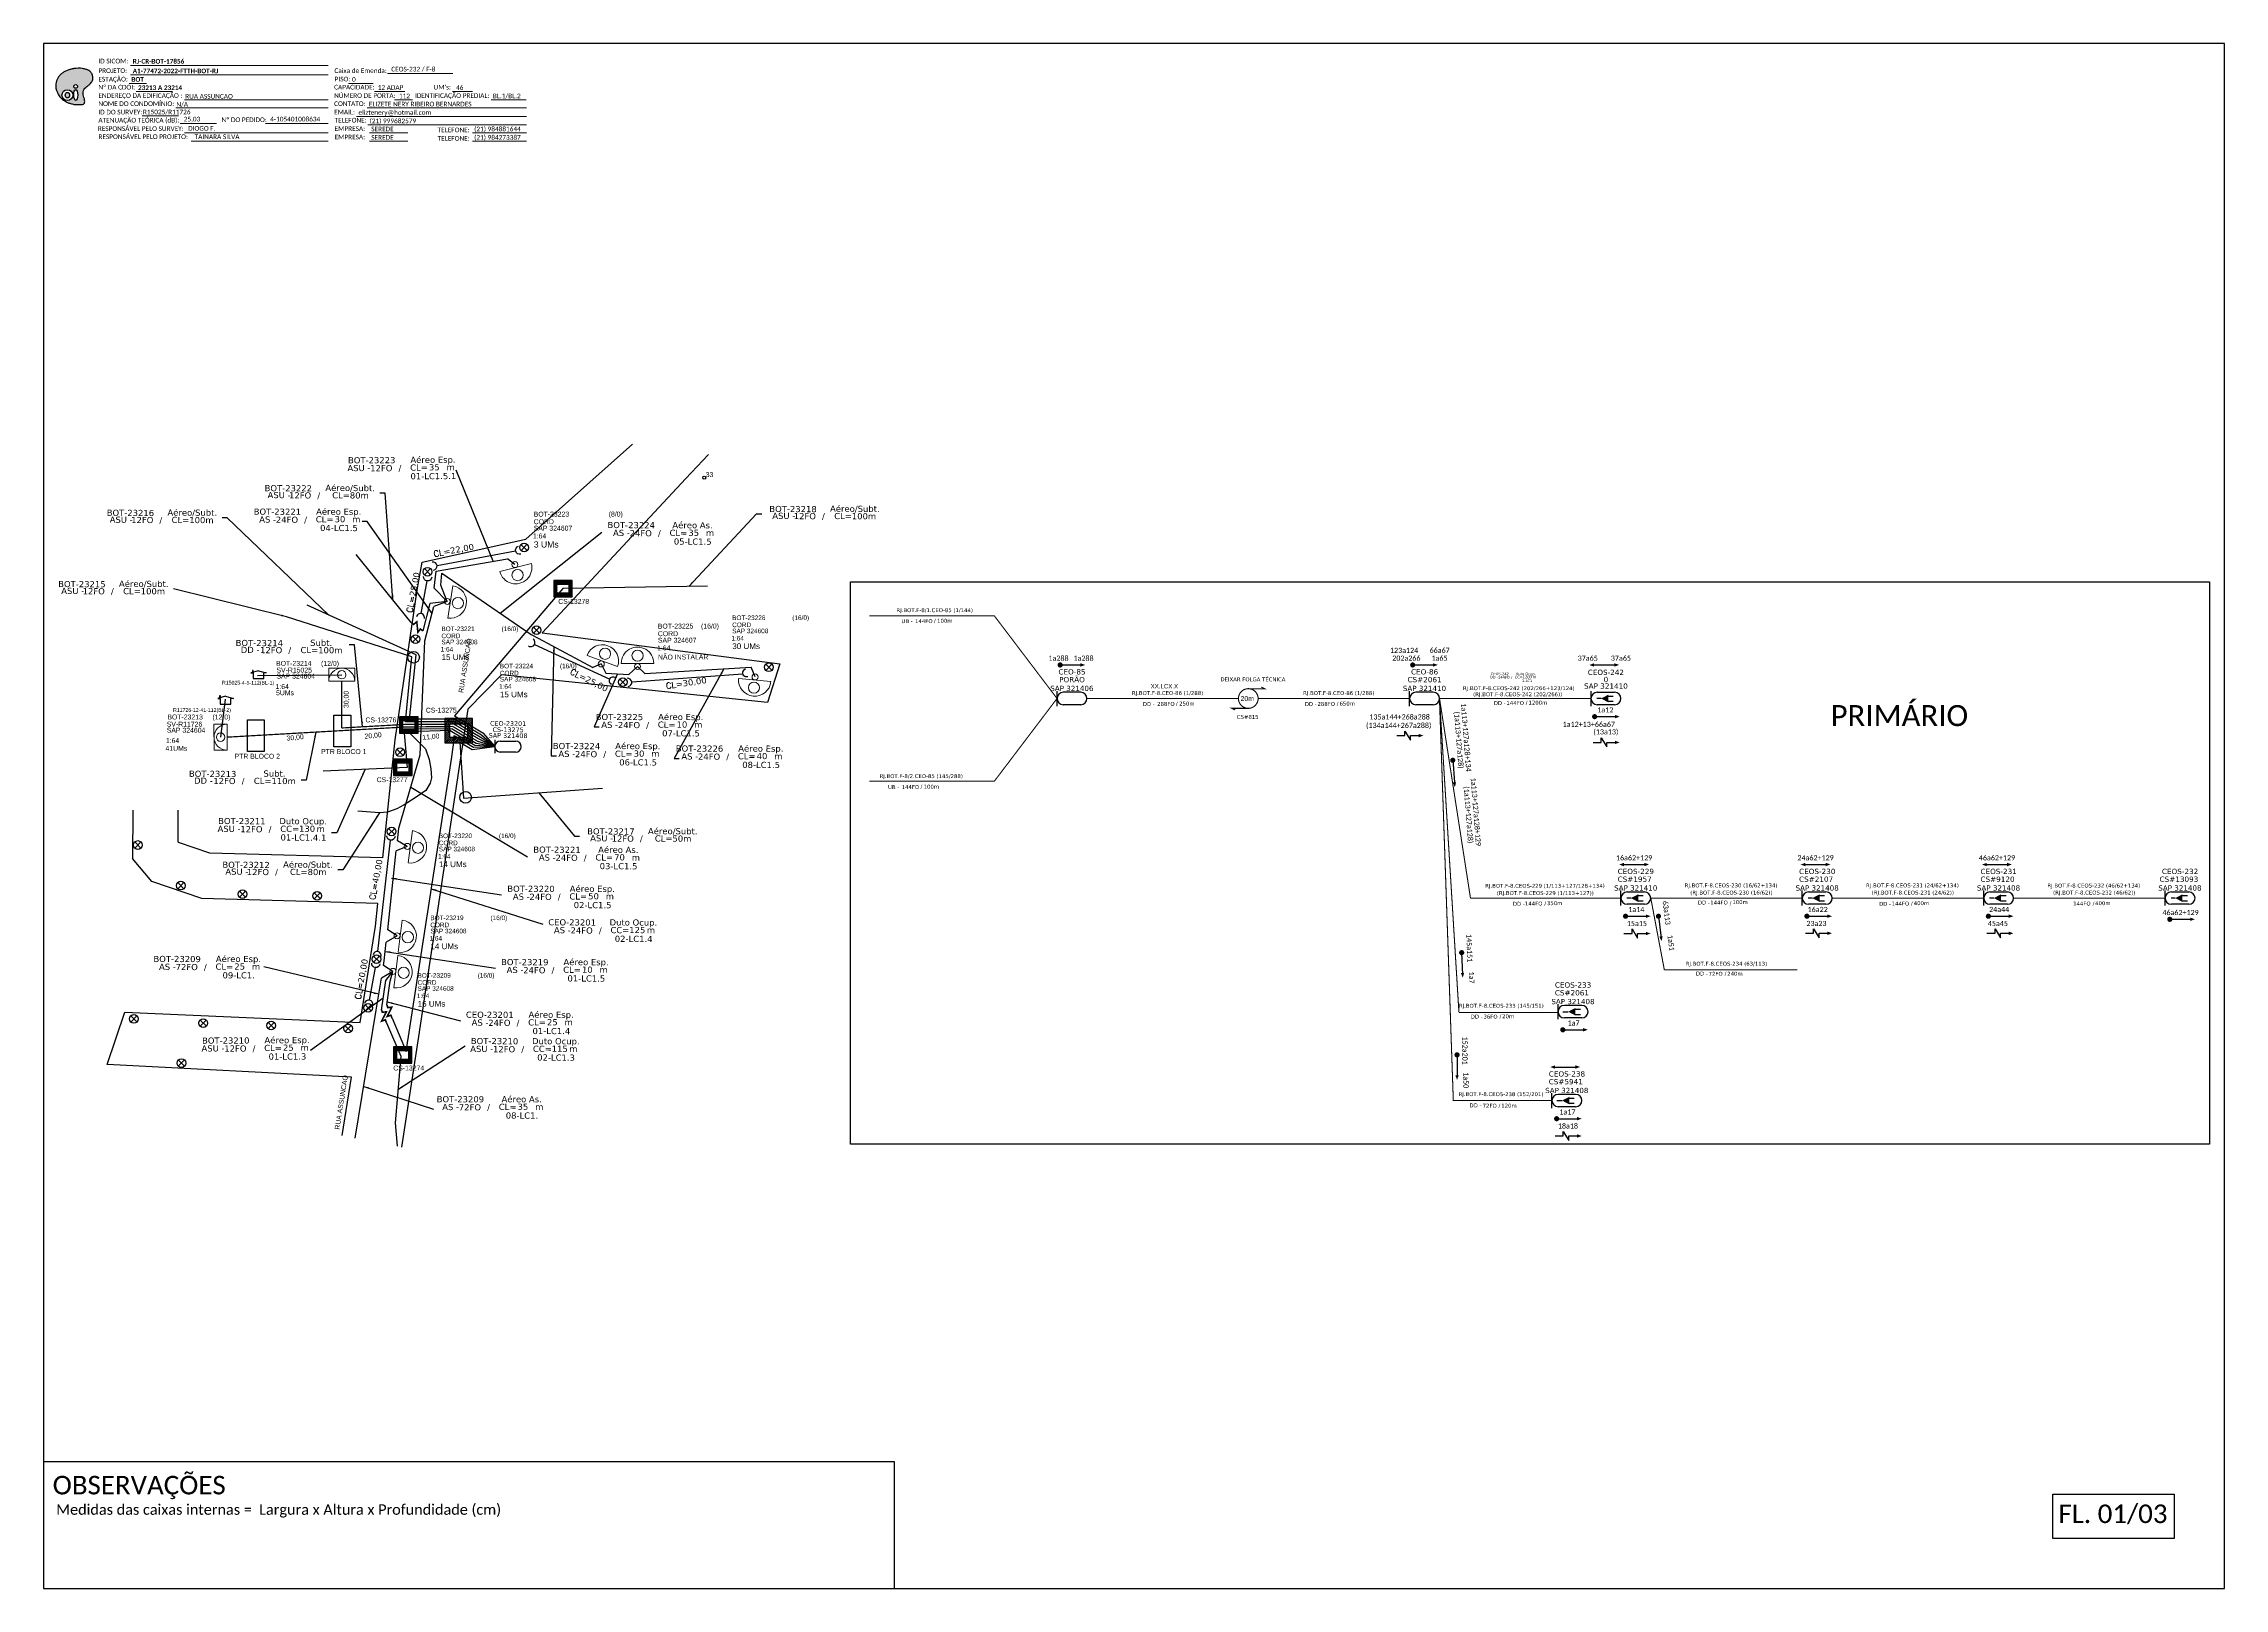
# Model space of a CAD drawing. Extents: x -89 to 1698, y 17 to 1299.
# Drawn here: x -89 to 749, y 705 to 1299 of the extents above; entities that cross this region are included whole.
import ezdxf
from ezdxf.enums import TextEntityAlignment as Align

# ---------------------------------------------------------------- set-up
doc = ezdxf.new("R2010")
doc.units = 0
doc.linetypes.add('ARILSUPP', pattern=[2.98, 1.42, -0.71, 0.14, -0.71])
for name, color, linetype in [('10.1-Caixas Subterrâneas', 5, 'Continuous'), ('20.4-CEOS', 1, 'Continuous'), ('20.5-CABO AÉREO', 1, 'Continuous'), ('20.5-CEO', 1, 'Continuous'), ('CAP a instalar', 1, 'Continuous'), ('label_cabos', 7, 'Continuous'), ('LC', 7, 'Continuous'), ('Legenda', 1, 'Continuous'), ('locais', 7, 'Continuous'), ('QUADRA', 7, 'Continuous'), ('SETA', 7, 'Continuous'), ('Subida Lateral', 5, 'Continuous'), ('Surveys Casinhas', 7, 'Continuous')]:
    doc.layers.add(name, color=color, linetype=linetype)
for name, color, linetype, lineweight in [("20.0-LEGENDA DOS CDO'S", 1, 'Continuous', 0), ('20.1-CDO_INTERIOR', 1, 'Continuous', 0), ('20.2-CDO_POSTE', 1, 'Continuous', 5), ('20.6-CORDOALHA_SUPORTE', 7, 'Continuous', 25), ('40.1-ETIQUETAS', 1, 'Continuous', 20), ('CORDOALHA_SUPORTE', 7, 'Continuous', 25)]:
    doc.layers.add(name, color=color, linetype=linetype, lineweight=lineweight)
doc.layers.add('DROP DE CLIENTE', color=140, linetype='Continuous', plot=False)
doc.layers.add('EXTRA', color=50, linetype='Continuous', plot=False)
doc.styles.add('ARIAL', font='arial.ttf')
doc.styles.add('DIGICADE', font='arial.ttf')
doc.styles.add('ROMANS', font='romans')
doc.styles.add('siredit', font='verdana.ttf')
doc.styles.get("Standard").update_dxf_attribs({"font": 'arial.ttf'})
doc.styles.add('WMF-Calibri0', font='calibri.ttf')
doc.styles.add('WMF-Calibri1', font='calibrib.ttf')
doc.linetypes.add('FENCELINE1', pattern='A,0.25,-0.1,[133,ltypeshp.shx,S=0.1,R=0,X=-0.1,Y=0],-0.1,1', length=1.45)
doc.dimstyles.new('CC', dxfattribs={"dimtxt": 1, "dimasz": 2, "dimexe": 0.18, "dimexo": 0.0625, "dimgap": 0.09, "dimtad": 0, "dimdec": 0, "dimrnd": 1, "dimzin": 0, "dimdsep": 46, "dimtxsty": 'siredit', "dimblk": 'NONE', "dimcen": 0, "dimse1": 1, "dimse2": 1, "dimsd1": 1, "dimsd2": 1, "dimclrt": 7, "dimadec": 0, "dimazin": 0, "dimtfac": 1, "dimtdec": 0, "dimtofl": 0, "dimtmove": 0, "dimatfit": 3, "dimfxl": 0, "dimtolj": 1, "dimtzin": 0, "dimarcsym": 0})

# ---------------------------------------------------------------- blocks, each defined once
blk = doc.blocks.new('OI')
h = blk.add_hatch(color=40)
edge = h.paths.add_edge_path()
edge.add_spline(control_points=[(4.35, -0.67), (3.92, -0.99), (3.26, -1.5), (2.81, -2.59), (2.9, -3.5), (3.06, -4.27), (3.31, -4.85), (3.37, -5.39), (3.4, -5.88), (3.2, -6.4), (2.54, -6.61), (1.65, -6.63), (0.55, -6.67), (-0.56, -6.42), (-1.61, -6.14), (-2.77, -5.61), (-3.92, -4.77), (-4.89, -3.7), (-5.34, -2.65), (-5.6, -1.94), (-5.85, -0.96), (-5.71, 0.47), (-5.1, 2.02), (-4.14, 3.02), (-3.3, 3.61), (-2.37, 4.16), (-1.36, 4.44), (-0.56, 4.7), (0.79, 4.85), (2.24, 4.97), (3.79, 4.57), (4.67, 4.21), (5.44, 3.65), (5.76, 2.99), (6.03, 2.21), (6.01, 1.46), (5.72, 0.64), (5.31, 0.08), (4.88, -0.38), (4.51, -0.55), (4.35, -0.67)], knot_values=[0, 0, 0, 0, 1.60434, 2.417191, 3.427595, 4.282808, 4.776746, 5.304182, 5.888771, 6.258406, 6.858137, 7.79129, 8.986195, 10.124242, 11.187857, 12.242908, 13.953784, 15.414161, 16.515391, 17.349188, 17.675853, 19.552021, 21.515531, 22.568638, 23.63245, 24.621084, 25.782718, 26.745347, 27.142653, 29.870543, 31.004649, 31.921532, 32.709589, 33.801391, 34.042471, 35.192333, 35.971461, 36.628871, 37.254359, 37.836911, 37.836911, 37.836911, 37.836911], degree=3, periodic=0)
h.paths.add_polyline_path([(1.13, -0.87, -1), (-0.04, -0.87, -1)], flags=16)
edge = h.paths.add_edge_path(flags=16)
edge.add_ellipse((0.56, -3.59), major_axis=(-0.02, 1.71), ratio=0.361305, start_angle=0, end_angle=360)
h.paths.add_polyline_path([(-0.36, -3.62, -1), (-3.8, -3.62, -1)], flags=16)
edge = h.paths.add_edge_path(flags=0)
edge.add_ellipse((-2.08, -3.62), major_axis=(0, 0.885), ratio=0.758294, start_angle=0, end_angle=360)
at = {"color": 40}
for centre, radius in [((-2.08, -3.62), 1.72), ((0.54, -0.87), 0.587)]:
    blk.add_circle(centre, radius, dxfattribs=at)
blk.add_ellipse((-2.08, -3.62), major_axis=(0, 0.885), ratio=0.758294, start_param=-3.141592653589792, end_param=3.141592653589792, dxfattribs=at)
blk.add_ellipse((0.56, -3.59), major_axis=(-0.02, 1.71), ratio=0.361305, dxfattribs=at)
at = {"color": 40, "start_tangent": (-0.800898, -0.598801), "end_tangent": (-0.800898, -0.598801)}
blk.add_spline([(4.35, -0.67), (3.2, -1.78), (2.9, -2.54), (2.92, -3.55), (3.12, -4.38), (3.28, -4.85), (3.37, -5.37), (3.35, -5.95), (3.2, -6.29), (2.66, -6.55), (1.73, -6.63), (0.54, -6.62), (-0.58, -6.41), (-1.6, -6.11), (-2.56, -5.67), (-3.95, -4.67), (-4.89, -3.56), (-5.37, -2.56), (-5.64, -1.78), (-5.72, -1.46), (-5.63, 0.42), (-4.84, 2.22), (-4.13, 2.99), (-3.27, 3.62), (-2.4, 4.09), (-1.3, 4.47), (-0.37, 4.72), (0.02, 4.77), (2.75, 4.8), (3.85, 4.53), (4.69, 4.16), (5.31, 3.68), (5.85, 2.73), (5.93, 2.5), (5.94, 1.35), (5.67, 0.62), (5.29, 0.08), (4.84, -0.36), (4.35, -0.67)], degree=3, dxfattribs=at)
blk = doc.blocks.new('*X68')
at = {"color": 0, "linetype": 'Continuous'}
for p, q in [((-1.25, 0.34099), (-0.49099, 1.1)), ((-1.25, 0.517767), (-0.667767, 1.1)), ((-1.25, 0.694544), (-0.844544, 1.1)), ((-1.25, 0.87132), (-1.02132, 1.1)), ((-1.25, 1.048097), (-1.198097, 1.1)), ((-1.25, 0.164214), (-0.8035, 0.610714)), ((-1.25, -0.012563), (-0.8035, 0.433937)), ((-1.25, -0.18934), (-0.8035, 0.25716)), ((-1.25, -0.366117), (-0.8035, 0.080383)), ((-0.789214, 0.625), (-0.314214, 1.1)), ((-0.612437, 0.625), (-0.137437, 1.1)), ((-0.43566, 0.625), (0.03934, 1.1)), ((-0.258883, 0.625), (0.216117, 1.1)), ((-0.082107, 0.625), (0.392893, 1.1)), ((0.09467, 0.625), (0.56967, 1.1)), ((0.271447, 0.625), (0.746447, 1.1)), ((0.448223, 0.625), (0.923223, 1.1)), ((0.625, 0.625), (1.1, 1.1)), ((0.801777, 0.625), (1.25, 1.073223)), ((0.8035, 0.449947), (1.25, 0.896447)), ((0.8035, 0.27317), (1.25, 0.71967)), ((0.8035, 0.096393), (1.25, 0.542893)), ((0.8035, -0.080383), (1.25, 0.366117)), ((0.8035, -0.25716), (1.25, 0.18934)), ((0.8035, -0.433937), (1.25, 0.012563)), ((-1.25, -0.542893), (-0.8035, -0.096393)), ((-1.25, -0.71967), (-0.8035, -0.27317)), ((-1.25, -0.896447), (-0.8035, -0.449947)), ((-1.25, -1.073223), (-0.801777, -0.625)), ((-1.1, -1.1), (-0.625, -0.625)), ((-0.923223, -1.1), (-0.448223, -0.625)), ((-0.746447, -1.1), (-0.271447, -0.625)), ((-0.56967, -1.1), (-0.09467, -0.625)), ((-0.392893, -1.1), (0.082107, -0.625)), ((-0.216117, -1.1), (0.258883, -0.625)), ((-0.03934, -1.1), (0.43566, -0.625)), ((0.137437, -1.1), (0.612437, -0.625)), ((0.314214, -1.1), (0.789214, -0.625)), ((0.49099, -1.1), (1.25, -0.34099)), ((0.667767, -1.1), (1.25, -0.517767)), ((0.8035, -0.610714), (1.25, -0.164214)), ((0.844544, -1.1), (1.25, -0.694544)), ((1.02132, -1.1), (1.25, -0.87132)), ((1.198097, -1.1), (1.25, -1.048097))]:
    blk.add_line(p, q, dxfattribs=at)
blk = doc.blocks.new('*U69')
at = {"color": 0}
blk.add_line((2.14, -0.58), (-2.1, -0.68), dxfattribs=at)
for centre, radius in [((0, 0.38), 0.733), ((0.03, -1.03), 0.393)]:
    blk.add_circle(centre, radius, dxfattribs=at)
blk.add_arc((0.02, -0.63), 2.12, 1.3782, 181.3782, dxfattribs=at)
blk = doc.blocks.new('Inst CDOE-8 CAIXA DIST OPT CDOE 48F_8D C_SPL OPTAP')
at = {"layer": "20.0-LEGENDA DOS CDO'S", "color": 0}
for tag, p, style, flags in [('ID_ATIVIDADE', (0.12, 6.47), 'ARIAL', 3), ('FATOR', (7.92, 6.47), 'ARIAL', 1), ('QTDE', (0.23, -0.97), 'DIGICADE', 3)]:
    blk.add_attdef(tag, p, '', height=0.8, rotation=0.118, dxfattribs=dict(at, style=style, flags=flags))
at = {"layer": "20.0-LEGENDA DOS CDO'S", "color": 0, "style": 'ARIAL'}
for tag, p, height in [('SAP', (0.12, 2.96), 0.8), ('CORDOALHA', (0.12, 4.02), 0.8), ('FID', (0.12, 5.25), 0.8), ('FIBRAS_UTILIZADAS', (2.38, 5.26), 0.8), ('1:XX', (-0.01, 1.7), 0.8), ('UMS', (0.14, 0.22), 1)]:
    blk.add_attdef(tag, p, '', height=height, rotation=0.118, dxfattribs=at)
blk = doc.blocks.new('Inst CDOE-16 CAIXA DIST OPT CDOE 48F_16D C_SPL_2_1_8')
at = {"layer": "20.0-LEGENDA DOS CDO'S", "color": 0, "style": 'ARIAL'}
for tag, p, height in [('CORDOALHA', (0.12, 4.02), 0.8), ('FID', (0.12, 5.25), 0.8), ('1:XX', (-0.01, 1.7), 0.8), ('SAP', (0.12, 2.96), 0.8), ('UMS', (0.14, 0.22), 1)]:
    blk.add_attdef(tag, p, '', height=height, rotation=0.118, dxfattribs=at)
at = {"layer": "20.0-LEGENDA DOS CDO'S", "color": 0}
for tag, p, style, flags in [('ID_ATIVIDADE', (0.12, 6.47), 'ARIAL', 3), ('FATOR', (7.92, 6.47), 'ARIAL', 1), ('QTDE', (0.1, -1.17), 'DIGICADE', 3)]:
    blk.add_attdef(tag, p, '', height=0.8, rotation=0.118, dxfattribs=dict(at, style=style, flags=flags))
at = {"layer": "20.0-LEGENDA DOS CDO'S", "color": 0, "style": 'ARIAL'}
blk.add_attdef('FIBRAS_UTILIZADAS', text='', height=0.8, rotation=0.118, dxfattribs=at).set_placement((8.08, 5.26), align=Align.CENTER)
blk = doc.blocks.new('Inst CORD BENZINAL 4.55MM 3F (sem recursos)')
at = {"layer": '20.6-CORDOALHA_SUPORTE', "color": 0, "lineweight": 0, "style": 'ROMANS'}
for tag, p, flags in [('FATOR', (-5.2, -4.44), 3), ('ID_ATIVIDADE', (-5.2, -6.67), 3), ('FID', (-5.2, -8.9), 1)]:
    blk.add_attdef(tag, p, '', height=1, dxfattribs=dict(at, flags=flags))
blk.add_attdef('LANCE', text='', height=1, dxfattribs=at).set_placement((-0.54, -2.21), align=Align.RIGHT)
at = {"layer": '20.6-CORDOALHA_SUPORTE', "color": 0, "style": 'siredit'}
blk.add_attdef('QTDE', (-0.54, -2.21), '', height=1, rotation=359.69, dxfattribs=at)
blk = doc.blocks.new('LEGENDA DOS CABOS')
at = {"layer": 'EXTRA', "color": 0, "style": 'siredit'}
for tag, p in [('ID', (4.6, 0.97)), ('XX', (9.03, 0.97))]:
    blk.add_attdef(tag, text='', height=0.48, rotation=359.69, dxfattribs=at).set_placement(p, align=Align.MIDDLE_CENTER)
at = {"layer": 'Legenda', "color": 0, "style": 'siredit'}
for tag, p in [('TIPO_CABO', (1.31, 0)), ('CABO', (4.69, -0.05)), ('/', (6.81, -0.05)), ('METROS', (10.03, -0.05))]:
    blk.add_attdef(tag, text='', height=0.8, rotation=359.69, dxfattribs=at).set_placement(p, align=Align.MIDDLE_CENTER)
blk = doc.blocks.new('_None')
blk = doc.blocks.new('CDOE_CT_POSTE')
at = {"layer": "20.0-LEGENDA DOS CDO'S", "color": 0, "style": 'ARIAL'}
for tag, p in [('CDO_N', (0.12, 5.25)), ('CORDOALHA', (0.12, 4.02)), ('SAP', (0.12, 2.96)), ('1:XX', (0.14, 1.23)), ('UMS', (0.14, 0.22))]:
    blk.add_attdef(tag, p, '', height=0.68, rotation=0.118, dxfattribs=at)
blk.add_attdef('FIBRAS_UTILIZADAS', text='', height=0.68, rotation=0.118, dxfattribs=at).set_placement((7.83, 5.26), align=Align.CENTER)
blk = doc.blocks.new('Inst CB AS CFOA-SM-AS-80-TS-72')
at = {"layer": 'label_cabos', "color": 0, "style": 'siredit'}
for tag, flags, p in [('ID_ATIVIDADE', 3, (1.31, 2.67)), ('FATOR', 1, (11.56, 2.55))]:
    blk.add_attdef(tag, text='', height=1, rotation=359.69, dxfattribs=dict(at, flags=flags)).set_placement(p, align=Align.MIDDLE_CENTER)
for tag, p in [('TIPO_CABO', (1.76, 0)), ('DESTINO_CABO', (3.13, 1.26)), ('CABO', (4.69, -0.05)), ('/', (7.71, -0.05)), ('LANCE', (10.81, 0)), ('TIPO_CABO', (13.11, 1.24)), ('UND', (15.96, 0)), ('FID', (13.15, -1.41))]:
    blk.add_attdef(tag, text='', height=1, rotation=359.69, dxfattribs=at).set_placement(p, align=Align.MIDDLE_CENTER)
blk.add_attdef('QTDE', (12.43, -0.47), '', height=1, rotation=359.69, dxfattribs=at)
blk = doc.blocks.new('Inst CB ESP CFOA-SM-AS-80-TS-72')
at = {"layer": 'label_cabos', "color": 0, "style": 'siredit'}
for tag, flags, p in [('ID_ATIVIDADE', 3, (1.31, 2.67)), ('FATOR', 1, (11.56, 2.55))]:
    blk.add_attdef(tag, text='', height=1, rotation=359.69, dxfattribs=dict(at, flags=flags)).set_placement(p, align=Align.MIDDLE_CENTER)
for tag, p in [('TIPO_CABO', (1.76, 0)), ('DESTINO_CABO', (3.13, 1.26)), ('CABO', (4.69, -0.05)), ('/', (7.71, -0.05)), ('LANCE', (10.81, 0)), ('TIPO_CABO', (13.11, 1.24)), ('UND', (15.96, 0)), ('FID', (13.15, -1.41))]:
    blk.add_attdef(tag, text='', height=1, rotation=359.69, dxfattribs=at).set_placement(p, align=Align.MIDDLE_CENTER)
blk.add_attdef('QTDE', (12.43, -0.47), '', height=1, rotation=359.69, dxfattribs=at)
blk = doc.blocks.new('Inst CB ESP CFOA-SM-AS-80-TS-24')
at = {"layer": 'label_cabos', "color": 0, "style": 'siredit'}
for tag, flags, p in [('ID_ATIVIDADE', 3, (1.31, 2.67)), ('FATOR', 1, (11.56, 2.55))]:
    blk.add_attdef(tag, text='', height=1, rotation=359.69, dxfattribs=dict(at, flags=flags)).set_placement(p, align=Align.MIDDLE_CENTER)
for tag, p in [('TIPO_CABO', (1.76, 0)), ('DESTINO_CABO', (3.13, 1.26)), ('CABO', (4.69, -0.05)), ('/', (7.71, -0.05)), ('LANCE', (10.81, 0)), ('TIPO_CABO', (13.11, 1.24)), ('UND', (15.96, 0)), ('FID', (13.15, -1.41))]:
    blk.add_attdef(tag, text='', height=1, rotation=359.69, dxfattribs=at).set_placement(p, align=Align.MIDDLE_CENTER)
blk.add_attdef('QTDE', (12.43, -0.47), '', height=1, rotation=359.69, dxfattribs=at)
blk = doc.blocks.new('Inst CB AS CFOA-SM-AS-80-TS-24')
at = {"layer": 'label_cabos', "color": 0, "style": 'siredit'}
for tag, flags, p in [('ID_ATIVIDADE', 3, (1.31, 2.67)), ('FATOR', 1, (11.56, 2.55))]:
    blk.add_attdef(tag, text='', height=1, rotation=359.69, dxfattribs=dict(at, flags=flags)).set_placement(p, align=Align.MIDDLE_CENTER)
for tag, p in [('TIPO_CABO', (1.76, 0)), ('DESTINO_CABO', (3.13, 1.26)), ('CABO', (4.69, -0.05)), ('/', (7.71, -0.05)), ('LANCE', (10.81, 0)), ('TIPO_CABO', (13.11, 1.24)), ('UND', (15.96, 0)), ('FID', (13.15, -1.41))]:
    blk.add_attdef(tag, text='', height=1, rotation=359.69, dxfattribs=at).set_placement(p, align=Align.MIDDLE_CENTER)
blk.add_attdef('QTDE', (12.43, -0.47), '', height=1, rotation=359.69, dxfattribs=at)
blk = doc.blocks.new('Inst CB ESP CFOA-SM-ASU-120-S-12')
at = {"layer": 'label_cabos', "color": 0, "style": 'siredit'}
for tag, flags, p in [('ID_ATIVIDADE', 3, (1.31, 2.67)), ('FATOR', 1, (11.56, 2.55))]:
    blk.add_attdef(tag, text='', height=1, rotation=359.69, dxfattribs=dict(at, flags=flags)).set_placement(p, align=Align.MIDDLE_CENTER)
for tag, p in [('TIPO_CABO', (1.26, 0)), ('DESTINO_CABO', (3.13, 1.26)), ('CABO', (4.69, -0.05)), ('/', (7.71, -0.05)), ('LANCE', (10.81, 0)), ('TIPO_CABO', (13.11, 1.24)), ('UND', (15.96, 0)), ('FID', (13.15, -1.41))]:
    blk.add_attdef(tag, text='', height=1, rotation=359.69, dxfattribs=at).set_placement(p, align=Align.MIDDLE_CENTER)
blk.add_attdef('QTDE', (12.43, -0.47), '', height=1, rotation=359.69, dxfattribs=at)
blk = doc.blocks.new('Inst CB DT OCUP CFOA-SM-ASU-120-S-12')
at = {"layer": 'label_cabos', "color": 0, "style": 'siredit'}
for tag, flags, p in [('ID_ATIVIDADE', 3, (1.31, 2.67)), ('FATOR', 1, (11.56, 2.55))]:
    blk.add_attdef(tag, text='', height=1, rotation=359.69, dxfattribs=dict(at, flags=flags)).set_placement(p, align=Align.MIDDLE_CENTER)
for tag, p in [('TIPO_CABO', (1.26, 0)), ('DESTINO_CABO', (3.13, 1.26)), ('CABO', (4.69, -0.05)), ('/', (7.71, -0.05)), ('LANCE', (10.91, 0)), ('TIPO_CABO', (13.11, 1.24)), ('UND', (15.96, 0)), ('FID', (13.15, -1.41))]:
    blk.add_attdef(tag, text='', height=1, rotation=359.69, dxfattribs=at).set_placement(p, align=Align.MIDDLE_CENTER)
blk.add_attdef('QTDE', (12.43, -0.47), '', height=1, rotation=359.69, dxfattribs=at)
blk = doc.blocks.new('Inst CB DT OCUP CFOA-SM-AS-80-TS-24')
at = {"layer": 'label_cabos', "color": 0, "style": 'siredit'}
for tag, flags, p in [('ID_ATIVIDADE', 3, (1.31, 2.67)), ('FATOR', 1, (11.56, 2.55))]:
    blk.add_attdef(tag, text='', height=1, rotation=359.69, dxfattribs=dict(at, flags=flags)).set_placement(p, align=Align.MIDDLE_CENTER)
for tag, p in [('TIPO_CABO', (1.76, 0)), ('DESTINO_CABO', (3.13, 1.26)), ('CABO', (4.69, -0.05)), ('/', (7.71, -0.05)), ('LANCE', (10.91, 0)), ('TIPO_CABO', (13.11, 1.24)), ('UND', (15.96, 0)), ('FID', (13.15, -1.41))]:
    blk.add_attdef(tag, text='', height=1, rotation=359.69, dxfattribs=at).set_placement(p, align=Align.MIDDLE_CENTER)
blk.add_attdef('QTDE', (12.43, -0.47), '', height=1, rotation=359.69, dxfattribs=at)
blk = doc.blocks.new('ETIQUETA_RS5F')
at = {"layer": '40.1-ETIQUETAS', "color": 0, "style": 'siredit'}
blk.add_text('/', height=1.5, dxfattribs=at).set_placement((1.58, -1.95), align=Align.MIDDLE_RIGHT)
for tag, p in [('ETIQUETA_R_SECUNDARIA', (1.21, 2.1)), ('ETIQUETA_R_PRIMARIA', (1.21, 4.1)), ('F_ATIVAS/F_MORTAS', (1.14, -4.24))]:
    blk.add_attdef(tag, text='', height=1.5, dxfattribs=at).set_placement(p, align=Align.MIDDLE_CENTER)
for tag, p in [('TIPO_CABO', (-6.58, -2.12)), ('CAP_CABO', (0.4, -2.09))]:
    blk.add_attdef(tag, text='', height=1.5, dxfattribs=at).set_placement(p, align=Align.MIDDLE_RIGHT)
for tag, p in [('FUSÃO_1', (0.85, -8.39)), ('FUSÃO_2', (0.85, -10.6)), ('FUSÃO_3', (0.85, -12.93)), ('FUSÃO_4', (0.85, -15.14)), ('FUSÃO_5', (0.85, -17.16))]:
    blk.add_attdef(tag, text='', height=1.5, dxfattribs=at).set_placement(p, align=Align.CENTER)
blk.add_attdef('METROS', text='', height=1.5, dxfattribs=at).set_placement((2.14, -1.95), align=Align.MIDDLE_LEFT)
blk = doc.blocks.new('Inst CB DT OCUP CFOA-SM-DD-S-144')
at = {"layer": 'label_cabos', "color": 0, "style": 'siredit'}
for tag, flags, p in [('ID_ATIVIDADE', 3, (1.31, 2.67)), ('FATOR', 1, (11.56, 2.55))]:
    blk.add_attdef(tag, text='', height=1, rotation=359.69001, dxfattribs=dict(at, flags=flags)).set_placement(p, align=Align.MIDDLE_CENTER)
for tag, p in [('TIPO_CABO', (1.11, 0)), ('DESTINO_CABO', (3.13, 1.26)), ('CABO', (4.69, -0.05)), ('/', (7.71, -0.05)), ('LANCE', (10.41, 0.02)), ('TIPO_CABO', (13.11, 1.24)), ('UND', (16.46, 0)), ('FID', (13.65, -1.41))]:
    blk.add_attdef(tag, text='', height=1, rotation=359.69001, dxfattribs=at).set_placement(p, align=Align.MIDDLE_CENTER)
blk.add_attdef('QTDE', (11.93, -0.45), '', height=1, rotation=359.69001, dxfattribs=at)

msp = doc.modelspace()

# ---------------------------------------------------------------- linework, layer by layer
msp.add_lwpolyline([(-89.32, 705.02), (749.25, 705.02), (749.25, 1299.02), (-89.32, 1299.02), (-89.32, 705.02)])
at = {"color": 7, "lineweight": 0}
for points in [[(-56.36, 1283.7), (-49.81, 1283.7)], [(-55.85, 1290.67), (20.13, 1290.67)], [(-55.85, 1286.98), (20.13, 1286.98)], [(27.92, 1283.75), (37.41, 1283.75)], [(42.97, 1287.47), (68.1, 1287.47)], [(-53.7, 1280.63), (-39.76, 1280.63)], [(-35.13, 1277.4), (20.13, 1277.4)], [(37.97, 1280.63), (49.59, 1280.63)], [(45.56, 1277.4), (52.5, 1277.4)], [(67.91, 1280.63), (75.58, 1280.63)], [(82.73, 1277.4), (96.29, 1277.4)], [(-51.38, 1271.22), (-37.44, 1271.22)], [(-38.54, 1274.28), (20.13, 1274.28)], [(-36.84, 1268.25), (-22.9, 1268.25)], [(-4.01, 1268.26), (20.14, 1268.26)], [(31.05, 1271.05), (96.32, 1271.05)], [(35.09, 1274.28), (96.32, 1274.28)], [(35.33, 1267.81), (96.32, 1267.81)], [(-35.13, 1264.7), (20.13, 1264.7)], [(-32.64, 1261.46), (20.13, 1261.46)], [(35.94, 1264.7), (50.74, 1264.7)], [(35.94, 1261.46), (50.74, 1261.46)], [(75.55, 1264.7), (96.32, 1264.7)], [(75.55, 1261.46), (96.32, 1261.46)]]:
    msp.add_lwpolyline(points, dxfattribs=at)
at = {"color": 0}
msp.add_lwpolyline([(220.97, 1092.12), (743.52, 1092.12), (743.52, 875.89), (220.97, 875.89)], close=True, dxfattribs=at)
at = {"color": 7}
for points, const_width in [([(301.06, 1060.1, 1), (302.05, 1060.1, 1)], 0.99), ([(373.91, 1050.98, 1.000012), (373.91, 1043.42, 0.999978)], 0.42), ([(506.59, 1040.23, 1), (507.58, 1040.23, 1)], 0.99)]:
    msp.add_lwpolyline(points, format="xyb", close=True, dxfattribs=dict(at, const_width=const_width))
at = {"color": 0, "const_width": 0.99}
for points in [[(436.64, 1060.1, 1), (437.63, 1060.1, 1)], [(452.49, 1023.95, 1), (452.57, 1022.96, 1)], [(518.48, 963.48, 1), (519.47, 963.48, 1)], [(531.57, 963.97, 1), (531.69, 962.99, 1)], [(588.24, 963.48, 1), (589.23, 963.48, 1)], [(658, 963.48, 1), (658.99, 963.48, 1)], [(727.76, 962.29, 1), (728.75, 962.29, 1)], [(455.94, 949.99, 1), (455.98, 949, 1)], [(494.36, 919.81, 1), (495.35, 919.81, 1)], [(454.18, 910.67, 1), (454.18, 909.68, 1)], [(491.99, 885.62, 1), (492.98, 885.62, 1)]]:
    msp.add_lwpolyline(points, format="xyb", close=True, dxfattribs=at)
at = {"color": 7, "const_width": 0.394}
for points in [[(373.91, 1050.98), (380.21, 1050.98), (378.95, 1051.61)], [(373.91, 1043.42), (367.61, 1043.42), (368.87, 1042.79)]]:
    msp.add_lwpolyline(points, dxfattribs=at)
at = {"color": 5}
for points in [[(22.33, 1040.83), (28.77, 1040.83), (28.77, 1028.65), (22.33, 1028.65)], [(-10.96, 1038.98), (-4.52, 1038.98), (-4.52, 1026.8), (-10.96, 1026.8)]]:
    msp.add_lwpolyline(points, close=True, dxfattribs=at)
at = {"color": 0}
for points in [[(434.17, 1032.95), (434.17, 1034.7), (436.27, 1031.21), (436.27, 1032.95)], [(521.54, 956.84), (521.54, 958.59), (523.63, 955.09), (523.63, 956.84)], [(591.31, 956.93), (591.31, 958.68), (593.4, 955.18), (593.41, 956.93)], [(661.07, 956.91), (661.07, 958.66), (663.16, 955.16), (663.17, 956.91)], [(495.04, 878.98), (495.04, 880.73), (497.13, 877.24), (497.14, 878.98)]]:
    msp.add_lwpolyline(points, dxfattribs=at)
at = {"color": 7}
for points in [[(509.64, 1030.31), (509.64, 1032.06), (511.74, 1028.56), (511.74, 1030.31)], [(-89.24, 753.78), (237.71, 753.78)], [(237.71, 753.78), (237.71, 705.02)]]:
    msp.add_lwpolyline(points, dxfattribs=at)
msp.add_lwpolyline([(683.27, 741.25), (729.92, 741.25), (729.92, 724.21), (683.27, 724.21)], close=True)
at = {"layer": '10.1-Caixas Subterrâneas', "color": 30, "linetype": 'Continuous'}
for p, q in [((106.83, 1092.57), (106.83, 1086.34)), ((113.91, 1092.57), (106.83, 1092.57)), ((108.09, 1091.23), (108.09, 1091.23)), ((108.09, 1087.69), (108.09, 1091.23)), ((108.09, 1091.23), (112.64, 1091.23)), ((112.64, 1091.23), (112.64, 1087.69)), ((113.91, 1086.34), (113.91, 1092.57)), ((106.83, 1086.34), (113.91, 1086.34)), ((112.64, 1087.69), (108.09, 1087.69)), ((47.57, 1040.12), (47.57, 1033.89)), ((54.65, 1040.12), (47.57, 1040.12)), ((54.65, 1033.89), (54.65, 1040.12)), ((47.57, 1033.89), (54.65, 1033.89)), ((48.83, 1038.77), (48.83, 1038.77)), ((48.83, 1035.23), (48.83, 1038.77)), ((48.83, 1038.77), (53.38, 1038.77)), ((53.38, 1035.23), (48.83, 1035.23)), ((53.38, 1038.77), (53.38, 1035.23)), ((64.99, 1039.53), (64.99, 1030.22)), ((75.57, 1039.53), (64.99, 1039.53)), ((66.88, 1037.52), (66.88, 1037.52)), ((66.88, 1032.23), (66.88, 1037.52)), ((66.88, 1037.52), (73.68, 1037.52)), ((73.68, 1032.23), (66.88, 1032.23)), ((73.68, 1037.52), (73.68, 1032.23)), ((75.57, 1030.22), (75.57, 1039.53)), ((45.27, 1023.83), (45.27, 1017.59)), ((52.35, 1023.83), (45.27, 1023.83)), ((52.35, 1017.59), (52.35, 1023.83)), ((64.99, 1030.22), (75.57, 1030.22)), ((45.27, 1017.59), (52.35, 1017.59)), ((46.53, 1022.48), (46.53, 1022.48)), ((46.53, 1018.94), (46.53, 1022.48)), ((46.53, 1022.48), (51.08, 1022.48)), ((51.08, 1018.94), (46.53, 1018.94)), ((51.08, 1022.48), (51.08, 1018.94)), ((45.22, 913.26), (45.22, 907.02)), ((52.3, 913.26), (45.22, 913.26)), ((45.22, 907.02), (52.3, 907.02)), ((46.49, 911.91), (46.49, 911.91)), ((46.49, 908.37), (46.49, 911.91)), ((46.49, 911.91), (51.04, 911.91)), ((51.04, 908.37), (46.49, 908.37)), ((51.04, 911.91), (51.04, 908.37)), ((52.3, 907.02), (52.3, 913.26))]:
    msp.add_line(p, q, dxfattribs=at)
at = {"layer": '20.1-CDO_INTERIOR', "color": 1, "lineweight": 18}
for points in [[(20.3, 1058.84), (30.34, 1058.85), (30.35, 1053.83), (20.31, 1053.82)], [(-23.79, 1027.31), (-23.8, 1037.35), (-18.78, 1037.36), (-18.77, 1027.32)]]:
    msp.add_lwpolyline(points, close=True, dxfattribs=at)
for centre in [(25.32, 1056.33), (-21.28, 1032.34)]:
    msp.add_circle(centre, 1.61, dxfattribs=at)
for centre, start, end in [((25.33, 1053.82), 0.05309, 180.05309), ((-18.77, 1032.34), 90.05309, 270.05309)]:
    msp.add_arc(centre, 5.02, start, end, dxfattribs=at)
at = {"layer": '20.4-CEOS', "color": 7}
for p, q in [((309.48, 1049.59), (302.76, 1049.59)), ((309.48, 1044.81), (302.76, 1044.81)), ((519.57, 972.85), (526.29, 972.85)), ((589.33, 972.85), (596.05, 972.85)), ((659.09, 972.85), (665.81, 972.85)), ((526.29, 968.06), (519.57, 968.06)), ((596.05, 968.06), (589.33, 968.06)), ((665.81, 968.06), (659.09, 968.06))]:
    msp.add_line(p, q, dxfattribs=at)
at = {"layer": '20.4-CEOS', "color": 5}
for p, q in [((445.06, 1049.59), (438.34, 1049.59)), ((445.06, 1044.81), (438.34, 1044.81)), ((728.85, 972.85), (735.57, 972.85)), ((735.57, 968.06), (728.85, 968.06))]:
    msp.add_line(p, q, dxfattribs=at)
at = {"layer": '20.4-CEOS', "color": 8}
for p, q in [((502.16, 929.18), (495.45, 929.18)), ((502.16, 924.39), (495.45, 924.39)), ((499.79, 894.99), (493.08, 894.99)), ((499.79, 890.2), (493.08, 890.2))]:
    msp.add_line(p, q, dxfattribs=at)
at = {"layer": '20.4-CEOS', "color": 7}
for points in [[(300.37, 1044.31), (300.37, 1050.08)], [(509.58, 1047.2), (507.96, 1047.2)], [(512.23, 1048.15), (514.26, 1048.15)], [(512.23, 1046.16), (514.26, 1046.16)], [(517.18, 967.57), (517.18, 973.34)], [(586.94, 967.57), (586.94, 973.34)], [(656.7, 967.57), (656.7, 973.34)], [(521.08, 970.45), (519.46, 970.45)], [(523.73, 971.4), (525.76, 971.4)], [(523.73, 969.41), (525.76, 969.41)], [(590.84, 970.45), (589.22, 970.45)], [(593.49, 971.4), (595.52, 971.4)], [(593.49, 969.41), (595.52, 969.41)], [(660.6, 970.45), (658.98, 970.45)], [(663.24, 971.4), (665.28, 971.4)], [(663.24, 969.41), (665.28, 969.41)]]:
    msp.add_lwpolyline(points, dxfattribs=at)
at = {"layer": '20.4-CEOS', "color": 5}
for points in [[(435.95, 1044.31), (435.95, 1050.08)], [(726.46, 967.57), (726.46, 973.34)], [(730.36, 970.45), (728.74, 970.45)], [(733, 971.4), (735.04, 971.4)], [(733, 969.41), (735.04, 969.41)]]:
    msp.add_lwpolyline(points, dxfattribs=at)
at = {"layer": '20.4-CEOS', "color": 7}
for points in [[(509.58, 1047.2, 0, 2.95, 0), (512.35, 1047.2, 2.95, 2.95, 0)], [(521.08, 970.45, 0, 2.95, 0), (523.85, 970.45, 2.95, 2.95, 0)], [(590.84, 970.45, 0, 2.95, 0), (593.61, 970.45, 2.95, 2.95, 0)], [(660.6, 970.45, 0, 2.95, 0), (663.37, 970.45, 2.95, 2.95, 0)]]:
    msp.add_lwpolyline(points, format="xyseb", dxfattribs=at)
at = {"layer": '20.4-CEOS', "color": 5}
msp.add_lwpolyline([(730.36, 970.45, 0, 2.95, 0), (733.13, 970.45, 2.95, 2.95, 0)], format="xyseb", dxfattribs=at)
at = {"layer": '20.4-CEOS', "color": 8}
for points in [[(493.05, 923.9), (493.05, 929.67)], [(494.91, 926.78), (496.95, 926.78)], [(499.6, 927.73), (501.64, 927.73)], [(499.6, 925.74), (501.64, 925.74)], [(490.69, 889.71), (490.69, 895.48)], [(492.55, 892.6), (494.58, 892.6)], [(497.23, 893.54), (499.27, 893.54)], [(497.23, 891.55), (499.27, 891.55)]]:
    msp.add_lwpolyline(points, dxfattribs=at)
for points in [[(496.95, 926.78, 0, 2.95, 0), (499.72, 926.78, 2.95, 2.95, 0)], [(494.58, 892.6, 0, 2.95, 0), (497.36, 892.6, 2.95, 2.95, 0)]]:
    msp.add_lwpolyline(points, format="xyseb", dxfattribs=at)
at = {"layer": '20.4-CEOS', "color": 7}
for centre, start, end in [((302.76, 1047.2), 90, 270), ((309.48, 1047.2), 270, 90), ((519.57, 970.45), 90, 270), ((526.29, 970.45), 270, 90), ((589.33, 970.45), 90, 270), ((596.05, 970.45), 270, 90), ((659.09, 970.45), 90, 270), ((665.81, 970.45), 270, 90)]:
    msp.add_arc(centre, 2.39, start, end, dxfattribs=at)
at = {"layer": '20.4-CEOS', "color": 5}
for centre, start, end in [((438.34, 1047.2), 90, 270), ((445.06, 1047.2), 270, 90), ((728.85, 970.45), 90, 270), ((735.57, 970.45), 270, 90)]:
    msp.add_arc(centre, 2.39, start, end, dxfattribs=at)
at = {"layer": '20.4-CEOS', "color": 8}
for centre, start, end in [((495.45, 926.78), 90, 270), ((502.16, 926.78), 270, 90), ((493.08, 892.6), 90, 270), ((499.79, 892.6), 270, 90)]:
    msp.add_arc(centre, 2.39, start, end, dxfattribs=at)
at = {"layer": '20.5-CABO AÉREO', "color": 7, "ltscale": 50, "const_width": 0.4}
for points in [[(228.16, 1079.02), (276.24, 1079.02), (300.37, 1047.2)], [(228.16, 1015.37), (276.24, 1015.37), (300.37, 1047.2)], [(311.87, 1047.2), (370.13, 1047.2)], [(447.42, 1047.2), (452.75, 892.6)], [(447.45, 1047.2), (454.91, 926.5), (454.91, 926.5)], [(528.68, 970.45), (528.68, 970.45), (533.9, 942.83)], [(533.9, 942.83), (585.05, 942.83)], [(454.91, 926.5), (493.05, 926.5)], [(452.54, 892.6), (490.69, 892.6)]]:
    msp.add_lwpolyline(points, dxfattribs=at)
at = {"layer": '20.5-CABO AÉREO', "color": 5, "ltscale": 50, "const_width": 0.4}
for points in [[(459.35, 970.46), (517.18, 970.45)], [(528.68, 970.45), (586.94, 970.45)], [(598.44, 970.45), (656.7, 970.45)], [(668.2, 970.45), (726.46, 970.45)]]:
    msp.add_lwpolyline(points, dxfattribs=at)
at = {"layer": '20.5-CABO AÉREO', "ltscale": 50, "const_width": 0.4}
msp.add_lwpolyline([(454.91, 926.5), (493.05, 926.5)], dxfattribs=at)
at = {"layer": '20.5-CEO', "color": 7}
for p, q in [((508.07, 1049.59), (514.79, 1049.59)), ((514.79, 1044.81), (508.07, 1044.81))]:
    msp.add_line(p, q, dxfattribs=at)
at = {"layer": '20.5-CEO', "color": 5}
for p, q in [((92.21, 1026.55), (86.26, 1026.6)), ((86.3, 1030.84), (92.24, 1030.79))]:
    msp.add_line(p, q, dxfattribs=at)
at = {"layer": '20.5-CEO', "color": 7}
msp.add_lwpolyline([(505.68, 1050.08), (505.68, 1044.31)], dxfattribs=at)
at = {"layer": '20.5-CEO', "color": 5}
msp.add_lwpolyline([(84.18, 1031.29), (84.14, 1026.18)], dxfattribs=at)
at = {"layer": '20.5-CEO', "color": 7}
for centre, start, end in [((508.07, 1047.2), 90, 270), ((514.79, 1047.2), 270, 90)]:
    msp.add_arc(centre, 2.39, start, end, dxfattribs=at)
at = {"layer": '20.5-CEO', "color": 5}
for centre, start, end in [((86.28, 1028.72), 89.51963, 269.51963), ((92.23, 1028.67), 269.51963, 89.51963)]:
    msp.add_arc(centre, 2.12, start, end, dxfattribs=at)
at = {"layer": '40.1-ETIQUETAS', "color": 7, "const_width": 0.4}
for points in [[(377.69, 1047.2), (435.95, 1047.2)], [(447.45, 1047.2), (505.68, 1047.2)], [(459.35, 953.95), (459.35, 953.95)]]:
    msp.add_lwpolyline(points, dxfattribs=at)
at = {"layer": '40.1-ETIQUETAS', "color": 5, "const_width": 0.4}
msp.add_lwpolyline([(447.45, 1047.2), (459.35, 970.46)], dxfattribs=at)
at = {"layer": 'CAP a instalar', "color": 252, "ltscale": 5}
for points in [[(52.06, 1076.43), (30.9, 1102.61)], [(166.02, 1090.39), (110.35, 1089.56), (68.69, 1040.5)], [(68.95, 1039.3), (51.39, 1039.29), (53.94, 1063.97), (11.98, 1083.04)], [(65.88, 1084.52), (59.13, 1083.78), (56.56, 1073.18), (56.56, 1073.18)], [(69.04, 1038.28), (49.81, 1038.24), (52.26, 1063.26), (4.11, 1078.66)], [(68.69, 1040.5), (79.57, 1034)], [(67.22, 1034.84), (51.04, 1034.43), (57.55, 1027.91), (58.88, 1023.8), (59.56, 1020.15), (59.83, 1016.72), (59.35, 1014.71), (57.65, 1011.89), (53.56, 1008.95), (49.29, 1006.29), (46.54, 1004.78), (42.92, 1003.55), (39.84, 1003.27), (31.54, 1003.83)], [(67.04, 1034.87), (76.51, 1029.22)], [(68.78, 1038.28), (78.57, 1032.43)], [(68.88, 1039.3), (79.07, 1033.22)], [(78.57, 1032.43), (84.16, 1028.74)], [(79.07, 1033.22), (84.16, 1028.74)], [(79.57, 1034), (84.16, 1028.74)], [(70.77, 1030.47), (72.1, 1008.86), (125.59, 1012.77)], [(70.77, 1030.47), (75.51, 1027.65)], [(75.51, 1027.65), (84.16, 1028.74)], [(76.51, 1029.22), (84.16, 1028.74)]]:
    msp.add_lwpolyline(points, dxfattribs=at)
at = {"layer": 'CAP a instalar', "color": 7, "linetype": 'FENCELINE1', "ltscale": 5}
for points in [[(65.88, 1084.52), (60.91, 1089.64), (61.67, 1096.12), (89.04, 1100.94)], [(91.9, 1098.69), (89.04, 1100.94)], [(63.36, 1090.74), (63.77, 1095.41)], [(65.88, 1084.52), (63.36, 1090.74)], [(63.77, 1095.41), (98.16, 1071.84), (100.88, 1070.37)], [(63.77, 1095.41), (63.77, 1095.41)], [(57.32, 1069.37), (60.71, 1082.53)], [(65.88, 1084.52), (60.71, 1082.53)], [(47.28, 997.31), (55.45, 1025.48), (57.32, 1069.37)], [(100.88, 1070.37), (121.85, 1059.07)], [(125.13, 1060.49), (121.85, 1059.07)], [(125.13, 1060.49), (126.9, 1056.94)], [(126.9, 1056.94), (135.76, 1056.43)], [(139.05, 1059.53), (135.76, 1056.43)], [(139.05, 1059.53), (141.93, 1056.79)], [(141.93, 1056.79), (182.78, 1059.21)], [(184.25, 1055.51), (182.78, 1059.21)], [(50.53, 990.34), (46.27, 988.64)], [(46.8, 992.5), (47.28, 997.31)], [(50.53, 990.34), (46.8, 992.5)], [(42.98, 958.27), (46.27, 988.64)], [(46.61, 955.96), (42.98, 958.27)], [(41.37, 944.59), (41.67, 946.38), (42.45, 953.52)], [(46.61, 955.96), (42.45, 953.52)], [(30.52, 878.2), (38.56, 927.34), (40.57, 939.68)], [(45.01, 942.28), (40.57, 939.68)], [(45.01, 942.28), (41.37, 944.59)], [(42.68, 929.43), (43.95, 938.57), (45.01, 942.28)]]:
    msp.add_lwpolyline(points, dxfattribs=at)
at = {"layer": 'CAP a instalar', "color": 1, "ltscale": 5, "const_width": 0.473}
for points in [[(25.33, 1053.82), (25.33, 1035.87)], [(68.11, 1036.46), (49.49, 1036.23), (-18.77, 1032.34)], [(68.67, 1037.33), (49.44, 1037.23), (25.33, 1035.87)], [(68.01, 1036.46), (77.51, 1030.78)], [(68.52, 1037.32), (78.05, 1031.63)], [(78.05, 1031.63), (84.16, 1028.72)], [(77.51, 1030.78), (84.16, 1028.74)]]:
    msp.add_lwpolyline(points, dxfattribs=at)
at = {"layer": 'CAP a instalar', "color": 7, "ltscale": 5}
for points in [[(67.75, 1035.58), (49.21, 1035.44), (50.44, 1020.7), (18.23, 1019.3)], [(67.48, 1023.9), (68.24, 1029.43), (68.5, 1032.92)], [(67.74, 1035.58), (77.01, 1030)], [(68.5, 1032.92), (76.01, 1028.43)], [(44.66, 924.25), (50.03, 911.44), (67.48, 1023.9), (67.48, 1023.9)], [(76.01, 1028.43), (84.16, 1028.74)], [(77.01, 1030), (84.16, 1028.74)], [(40.64, 927.41), (42.23, 938.8), (45.01, 942.28)], [(42.54, 922.48), (47.99, 909.66), (45.88, 884.07), (46.66, 875.05)]]:
    msp.add_lwpolyline(points, dxfattribs=at)
at = {"layer": 'CORDOALHA_SUPORTE'}
for points in [[(60.64, 1096.53, 1), (60.15, 1099.65)], [(94.16, 1102.71, -1), (93.31, 1105.75)], [(59.9, 1093.83, -1), (56.76, 1094.13)], [(57.11, 1077.98, 1), (54.03, 1078.64)], [(97.12, 1067.44, 1), (98.96, 1070)], [(181.47, 1055.53, -1), (180.73, 1058.6)], [(129.04, 1052.62, -1), (130.57, 1055.37)], [(135.48, 1051.83, 1), (135.1, 1054.96)], [(45.85, 994.14, -1), (42.71, 994.44)], [(40.45, 947.99, 1), (37.37, 948.65)], [(40, 945.17, -1), (36.86, 945.47)], [(37.21, 929.32, 1), (34.13, 929.98)]]:
    msp.add_lwpolyline(points, format="xyb", dxfattribs=at)
for points in [[(61.95, 1098.35), (92.18, 1103.94)], [(55.88, 1079.85), (58.18, 1092.41)], [(99.44, 1067.98), (128.37, 1054.65)], [(136.86, 1053.6), (179.56, 1056.7)], [(39.22, 949.86), (44.11, 992.73)], [(35.98, 931.19), (38.28, 943.75)]]:
    msp.add_lwpolyline(points, dxfattribs=at)
at = {"layer": 'DROP DE CLIENTE'}
for points in [[(-7.08, 1056.09), (25.32, 1056.33)], [(-19.45, 1046.91), (-21.28, 1032.34)]]:
    msp.add_lwpolyline(points, dxfattribs=at)
at = {"layer": 'DROP DE CLIENTE', "color": 5}
for centre in [(52.97, 1063.06), (72.96, 1009.2)]:
    msp.add_circle(centre, 2.23, dxfattribs=at)
at = {"layer": 'locais', "color": 10}
for points in [[(96.62, 1104.14), (94.24, 1106.47)], [(96.6, 1106.49), (94.26, 1104.12)], [(59.47, 1094.8), (57.1, 1097.14)], [(59.45, 1097.16), (57.12, 1094.78)], [(101.38, 1072.32), (99.01, 1074.66)], [(101.36, 1074.68), (99.02, 1072.31)], [(54.88, 1068.83), (52.51, 1071.17)], [(54.86, 1071.19), (52.53, 1068.82)], [(190.72, 1058.04), (188.34, 1060.37)], [(190.7, 1060.39), (188.36, 1058.02)], [(134.59, 1052.32), (132.22, 1054.66)], [(134.57, 1054.67), (132.23, 1052.3)], [(48.92, 1025.35), (46.55, 1027.69)], [(48.9, 1027.71), (46.56, 1025.33)], [(-51.93, 989.7), (-54.3, 992.04)], [(-51.94, 992.06), (-54.28, 989.68)], [(45.69, 994.9), (43.32, 997.24)], [(45.68, 997.26), (43.34, 994.88)], [(-35.37, 974.07), (-37.74, 976.41)], [(-35.39, 976.43), (-37.73, 974.05)], [(-11.64, 970.8), (-14.01, 973.13)], [(-11.66, 973.15), (-13.99, 970.78)], [(17.09, 970.19), (14.71, 972.52)], [(17.07, 972.54), (14.73, 970.17)], [(39.91, 945.78), (37.54, 948.12)], [(39.89, 948.13), (37.55, 945.76)], [(-53.45, 922.83), (-55.83, 925.16)], [(-53.47, 925.18), (-55.81, 922.81)], [(-26.73, 921.22), (-29.11, 923.56)], [(-26.75, 923.57), (-29.09, 921.2)], [(-0.64, 920.27), (-3.01, 922.6)], [(-0.65, 922.62), (-2.99, 920.25)], [(36.67, 927.11), (34.3, 929.45)], [(36.65, 929.47), (34.32, 927.09)], [(28.93, 919.13), (26.56, 921.47)], [(28.91, 921.49), (26.58, 919.12)], [(-35.16, 905.87), (-37.53, 908.21)], [(-35.18, 908.23), (-37.52, 905.85)]]:
    msp.add_lwpolyline(points, dxfattribs=at)
for centre in [(95.43, 1105.3), (58.29, 1095.97), (100.19, 1073.49), (53.7, 1070), (189.53, 1059.21), (133.4, 1053.49), (47.73, 1026.52), (-53.11, 990.87), (44.51, 996.07), (-36.56, 975.24), (-12.82, 971.96), (15.9, 971.36), (38.72, 946.95), (-54.64, 923.99), (-27.92, 922.39), (-1.82, 921.43), (35.48, 928.28), (27.75, 920.3), (-36.35, 907.04)]:
    msp.add_circle(centre, 1.67, dxfattribs=at)
at = {"layer": 'QUADRA', "color": 96}
for points in [[(41.08, 985.9), (45.82, 1031.25), (54.29, 1088.88), (56.3, 1099.57), (96.06, 1108.44), (137.09, 1144.97)], [(41.08, 985.9), (45.82, 1031.25), (54.29, 1088.88), (56.3, 1099.57), (96.06, 1108.44), (137.09, 1144.97)], [(166.38, 1141.03), (157.65, 1131.78), (136.85, 1109.44), (102.41, 1072.49)], [(166.38, 1141.03), (157.65, 1131.78), (136.85, 1109.44), (102.41, 1072.49)], [(102.41, 1072.49), (193.78, 1060.53), (189.02, 1045.67), (86.7, 1056.34)], [(86.7, 1056.34), (73.83, 1043.16), (54.88, 917.26), (48.27, 874.73)], [(86.7, 1056.34), (73.83, 1043.16), (54.88, 917.26), (48.27, 874.73)], [(-55.02, 1004.31), (-55.13, 985.73)], [(41.08, 985.9), (-25.36, 987.74), (-37.4, 991.8), (-37.61, 992.05), (-37.61, 1004.31)], [(39.25, 968.42), (-28.46, 970.3), (-47.7, 976.78), (-55.13, 985.73)], [(32.39, 922.57), (38.33, 959.6), (39.25, 968.42)], [(32.39, 922.57), (38.33, 959.6), (39.25, 968.42)], [(29.02, 901.56), (-64.82, 906.51), (-58.04, 926.61), (32.39, 922.57)], [(25.49, 879.18), (26.45, 885.54), (29.02, 901.56)], [(25.49, 879.18), (26.45, 885.54), (29.02, 901.56)]]:
    msp.add_lwpolyline(points, dxfattribs=at)
at = {"layer": 'QUADRA'}
msp.add_circle((164.71, 1132.12), 0.567, dxfattribs=at)
msp.add_circle((164.71, 1132.12), 0.567, dxfattribs=at)
at = {"layer": 'SETA', "color": 7}
for points in [[(301.55, 1060.1), (310.06, 1060.1)], [(506.86, 1060.1), (515.37, 1060.1)], [(507.09, 1040.23), (515.6, 1040.23)], [(506.48, 1030.31), (509.64, 1030.31)], [(511.74, 1030.31), (514.9, 1030.31)]]:
    msp.add_lwpolyline(points, dxfattribs=at)
at = {"layer": 'SETA', "color": 0}
for points in [[(437.13, 1060.1), (445.64, 1060.1)], [(431.01, 1032.95), (434.17, 1032.95)], [(436.27, 1032.95), (439.43, 1032.95)], [(452.53, 1023.45), (453.2, 1014.97)], [(518.36, 983.35), (526.87, 983.35)], [(588.12, 983.35), (596.63, 983.35)], [(657.88, 983.35), (666.39, 983.35)], [(518.37, 956.84), (521.54, 956.84)], [(518.98, 963.48), (527.49, 963.48)], [(523.63, 956.84), (526.79, 956.84)], [(531.63, 963.48), (532.67, 955.04)], [(588.15, 956.93), (591.31, 956.93)], [(588.74, 963.48), (597.25, 963.48)], [(593.41, 956.93), (596.57, 956.93)], [(657.91, 956.91), (661.07, 956.91)], [(658.5, 963.48), (667.01, 963.48)], [(663.17, 956.91), (666.33, 956.91)], [(728.26, 962.29), (736.77, 962.29)], [(455.96, 949.49), (456.31, 940.99)], [(494.85, 919.81), (503.36, 919.81)], [(454.18, 910.18), (454.18, 901.66)], [(491.87, 905.5), (500.38, 905.5)], [(492.49, 885.62), (501, 885.62)], [(491.88, 878.98), (495.04, 878.98)], [(497.14, 878.98), (500.3, 878.98)]]:
    msp.add_lwpolyline(points, dxfattribs=at)
at = {"layer": 'SETA', "color": 7}
for points in [[(309.38, 1060.77), (311.2, 1060.11), (309.38, 1059.45)], [(506.86, 1060.76), (505.05, 1060.1), (506.86, 1059.44)], [(514.69, 1060.77), (516.51, 1060.11), (514.69, 1059.45)], [(514.92, 1040.9), (516.73, 1040.24), (514.92, 1039.58)], [(514.9, 1030.97), (516.71, 1030.31), (514.9, 1029.65)]]:
    msp.add_solid(points, dxfattribs=at)
at = {"layer": 'SETA', "color": 0}
for points in [[(444.96, 1060.77), (446.78, 1060.11), (444.96, 1059.45)], [(439.43, 1033.61), (441.24, 1032.95), (439.43, 1032.29)], [(453.85, 1015.02), (453.34, 1013.16), (452.54, 1014.92)], [(518.36, 984.01), (516.55, 983.35), (518.36, 982.69)], [(526.19, 984.03), (528.01, 983.37), (526.19, 982.71)], [(588.12, 984.01), (586.31, 983.35), (588.12, 982.69)], [(595.95, 984.03), (597.76, 983.37), (595.95, 982.71)], [(657.88, 984.01), (656.07, 983.35), (657.88, 982.69)], [(665.71, 984.03), (667.52, 983.37), (665.71, 982.71)], [(526.79, 957.5), (528.6, 956.84), (526.79, 956.18)], [(526.81, 964.16), (528.62, 963.5), (526.81, 962.84)], [(596.57, 964.16), (598.38, 963.5), (596.57, 962.84)], [(596.57, 957.59), (598.38, 956.93), (596.57, 956.27)], [(666.33, 964.16), (668.14, 963.5), (666.33, 962.84)], [(666.33, 957.57), (668.14, 956.91), (666.33, 956.25)], [(736.09, 962.97), (737.9, 962.31), (736.09, 961.65)], [(533.26, 955.8), (532.82, 953.91), (531.95, 955.63)], [(456.95, 941.7), (456.37, 939.86), (455.63, 941.65)], [(502.68, 920.48), (504.49, 919.82), (502.68, 919.16)], [(491.87, 906.16), (490.06, 905.5), (491.87, 904.84)], [(499.7, 906.17), (501.51, 905.51), (499.7, 904.85)], [(454.85, 902.35), (454.19, 900.53), (453.53, 902.35)], [(500.31, 886.3), (502.13, 885.64), (500.31, 884.98)], [(500.3, 879.64), (502.11, 878.98), (500.3, 878.32)]]:
    msp.add_solid(points, dxfattribs=at)
at = {"layer": 'Subida Lateral', "color": 5, "const_width": 0.615}
for points in [[(56.56, 1073.18), (55.54, 1073.92), (54.6, 1072.69), (54.17, 1076.69), (52.96, 1075.71), (52.06, 1076.43)], [(42.54, 922.48), (42.1, 923.65), (40.64, 923.14), (42.47, 926.72), (40.92, 926.57), (40.56, 927.66)], [(44.66, 924.25), (44.22, 925.43), (42.76, 924.91), (44.58, 928.5), (43.03, 928.35), (42.68, 929.43)]]:
    msp.add_lwpolyline(points, dxfattribs=at)
at = {"layer": 'Surveys Casinhas', "color": 0}
for p, q in [((-6.67, 1057.89), (-9.67, 1057.02)), ((-9.67, 1057.02), (-8.73, 1057.02)), ((-9, 1058.03), (-9, 1057.23)), ((-8.68, 1058.03), (-9, 1058.03)), ((-8.73, 1057.02), (-8.73, 1054.88)), ((-8.68, 1057.32), (-8.68, 1058.03)), ((-6.67, 1057.89), (-3.68, 1057.01)), ((-4.63, 1054.87), (-4.62, 1057)), ((-3.68, 1057.01), (-4.62, 1057.01)), ((-21.68, 1048.23), (-21.68, 1047.43)), ((-21.36, 1048.23), (-21.68, 1048.23)), ((-21.36, 1047.52), (-21.36, 1048.23)), ((-8.73, 1054.88), (-4.63, 1054.87)), ((-19.35, 1048.09), (-22.35, 1047.22)), ((-22.35, 1047.22), (-21.41, 1047.22)), ((-21.41, 1047.22), (-21.42, 1045.08)), ((-21.42, 1045.08), (-17.31, 1045.07)), ((-19.35, 1048.09), (-16.36, 1047.21)), ((-17.31, 1045.07), (-17.3, 1047.21)), ((-16.36, 1047.21), (-17.3, 1047.21))]:
    msp.add_line(p, q, dxfattribs=at)

# ---------------------------------------------------------------- block references
at = {"color": 7, "xscale": 1.213923925163967, "yscale": 1.213923925163967, "zscale": 1.213923925163967, "rotation": 0.1532896023949059}
msp.add_blockref('OI', (-77.65, 1283.61), dxfattribs=at)
at = {"color": 7, "lineweight": 0}
ref = msp.add_blockref('Inst CB DT OCUP CFOA-SM-DD-S-144', (467.5, 1055.42), dxfattribs=at)
ref.add_attrib('DESTINO_CABO', 'CEOS-242', dxfattribs={"layer": 'label_cabos', "color": 0, "height": 1, "rotation": 359.69001, "style": 'siredit'}).set_placement((470.63, 1056.68), align=Align.MIDDLE_CENTER)
ref.add_attrib('TIPO_CABO', 'Duto Ocup.', dxfattribs={"layer": 'label_cabos', "color": 0, "height": 1, "rotation": 359.69001, "style": 'siredit'}).set_placement((480.6, 1056.67), align=Align.MIDDLE_CENTER)
ref.add_attrib('/', '/', dxfattribs={"layer": 'label_cabos', "color": 0, "height": 1, "rotation": 359.69001, "style": 'siredit'}).set_placement((475.21, 1055.37), align=Align.MIDDLE_CENTER)
ref.add_attrib('FID', '1-LC1', dxfattribs={"layer": 'label_cabos', "color": 0, "height": 1, "rotation": 359.69001, "style": 'siredit'}).set_placement((481.14, 1054.01), align=Align.MIDDLE_CENTER)
ref.add_attrib('LANCE', 'CC=', dxfattribs={"layer": 'label_cabos', "color": 0, "height": 1, "rotation": 359.69001, "style": 'siredit'}).set_placement((477.9, 1055.44), align=Align.MIDDLE_CENTER)
ref.add_attrib('UND', 'm', dxfattribs={"layer": 'label_cabos', "color": 0, "height": 1, "rotation": 359.69001, "style": 'siredit'}).set_placement((483.96, 1055.42), align=Align.MIDDLE_CENTER)
ref.add_attrib('CABO', '144FO', dxfattribs={"layer": 'label_cabos', "color": 0, "height": 1, "rotation": 359.69001, "style": 'siredit'}).set_placement((472.18, 1055.37), align=Align.MIDDLE_CENTER)
ref.add_attrib('TIPO_CABO', 'DD - ', dxfattribs={"layer": 'label_cabos', "color": 0, "height": 1, "rotation": 359.69001, "style": 'siredit'}).set_placement((468.61, 1055.42), align=Align.MIDDLE_CENTER)
ref.add_attrib('QTDE', '1200', (479.42, 1054.97), dxfattribs={"layer": 'label_cabos', "color": 0, "height": 1, "rotation": 359.69001, "style": 'siredit'})
at = {"layer": '10.1-Caixas Subterrâneas', "color": 30, "linetype": 'Continuous'}
for p, xscale, yscale, zscale, rotation in [((110.37, 1089.46), 2.833166020693355, 2.833166020693355, 5.666332041386705, 180.0000000000626), ((51.11, 1037), 2.833166020693355, 2.833166020693355, 5.666332041386705, 180.0000000000626), ((70.28, 1034.88), 4.232874641764155, 4.232874641764155, 8.465749283528302, 180.000000000062), ((48.81, 1020.71), 2.833166020693355, 2.833166020693355, 5.666332041386705, 180.0000000000626), ((48.76, 910.14), 2.833166020693355, 2.833166020693355, 5.666332041386705, 180.0000000000626)]:
    msp.add_blockref('*X68', p, dxfattribs=dict(at, xscale=xscale, yscale=yscale, zscale=zscale, rotation=rotation))
at = {"layer": "20.0-LEGENDA DOS CDO'S", "color": 7, "lineweight": 0}
ref = msp.add_blockref('Inst CDOE-8 CAIXA DIST OPT CDOE 48F_8D C_SPL OPTAP', (98.85, 1104.74), dxfattribs=dict(at, xscale=2.362540157258394, yscale=2.362540157258394, zscale=2.362540157258394))
ref.add_attrib('FID', 'BOT-23223', (99.13, 1117.14), dxfattribs={"color": 0, "height": 1.89, "rotation": 0.11799, "style": 'ARIAL'})
ref.add_attrib('CORDOALHA', 'CORD', (99.13, 1114.24), dxfattribs={"color": 0, "height": 1.89, "rotation": 0.11799, "style": 'ARIAL'})
ref.add_attrib('SAP', 'SAP 324607', (99.14, 1111.74), dxfattribs={"color": 0, "height": 1.89, "rotation": 0.11799, "style": 'ARIAL'})
ref.add_attrib('1:XX', '1:64', (98.82, 1108.76), dxfattribs={"color": 0, "height": 1.89, "rotation": 0.11799, "style": 'ARIAL'})
ref.add_attrib('UMS', '3 UMs', (99.18, 1105.25), dxfattribs={"color": 0, "height": 2.363, "rotation": 0.11799, "style": 'ARIAL'})
ref.add_attrib('FIBRAS_UTILIZADAS', '(8/0)', dxfattribs={"color": 0, "height": 1.89, "rotation": 0.11799, "style": 'ARIAL'}).set_placement((130.69, 1117.17), align=Align.CENTER)
ref = msp.add_blockref('Inst CDOE-16 CAIXA DIST OPT CDOE 48F_16D C_SPL_2_1_8', (63.39, 1061.48), dxfattribs=dict(at, xscale=2.21488139743078, yscale=2.214881397430773, zscale=2.214881397429744))
ref.add_attrib('FID', 'BOT-23221', (63.65, 1073.1), dxfattribs={"color": 0, "height": 1.772, "rotation": 0.11799, "style": 'ARIAL'})
ref.add_attrib('CORDOALHA', 'CORD', (63.66, 1070.39), dxfattribs={"color": 0, "height": 1.772, "rotation": 0.11799, "style": 'ARIAL'})
ref.add_attrib('SAP', 'SAP 324608', (63.66, 1068.04), dxfattribs={"color": 0, "height": 1.772, "rotation": 0.11799, "style": 'ARIAL'})
ref.add_attrib('1:XX', '1:64', (63.36, 1065.25), dxfattribs={"color": 0, "height": 1.772, "rotation": 0.11799, "style": 'ARIAL'})
ref.add_attrib('UMS', '15 UMs', (63.7, 1061.96), dxfattribs={"color": 0, "height": 2.215, "rotation": 0.11799, "style": 'ARIAL'})
ref.add_attrib('FIBRAS_UTILIZADAS', '(16/0)', dxfattribs={"color": 0, "height": 1.772, "rotation": 0.11799, "style": 'ARIAL'}).set_placement((93.24, 1073.14), align=Align.RIGHT)
at = {"layer": "20.0-LEGENDA DOS CDO'S", "color": 252}
ref = msp.add_blockref('CDOE_CT_POSTE', (146.59, 1061.68), dxfattribs=dict(at, xscale=2.362540157258394, yscale=2.362540157258394, zscale=2.362540157258394))
ref.add_attrib('CDO_N', 'BOT-23225', (146.88, 1074.08), dxfattribs={"color": 0, "height": 1.89, "rotation": 0.11799, "style": 'ARIAL'})
ref.add_attrib('CORDOALHA', 'CORD', (146.88, 1071.18), dxfattribs={"color": 0, "height": 1.89, "rotation": 0.11799, "style": 'ARIAL'})
ref.add_attrib('SAP', 'SAP 324607', (146.89, 1068.67), dxfattribs={"color": 0, "height": 1.89, "rotation": 0.11799, "style": 'ARIAL'})
ref.add_attrib('1:XX', '1:64', (146.57, 1065.69), dxfattribs={"color": 0, "height": 1.89, "rotation": 0.11799, "style": 'ARIAL'})
ref.add_attrib('UMS', 'NÃO INSTALAR', (146.93, 1062.19), dxfattribs={"color": 0, "height": 1.89, "rotation": 0.11799, "style": 'ARIAL'})
ref.add_attrib('FIBRAS_UTILIZADAS', '     (16/0)', dxfattribs={"color": 0, "height": 1.89, "rotation": 0.11799, "style": 'ARIAL'}).set_placement((165.09, 1074.11), align=Align.CENTER)
at = {"layer": "20.0-LEGENDA DOS CDO'S", "color": 7, "lineweight": 0}
ref = msp.add_blockref('Inst CDOE-16 CAIXA DIST OPT CDOE 48F_16D C_SPL_2_1_8', (175.18, 1065.72), dxfattribs=dict(at, xscale=2.21488139743078, yscale=2.214881397430773, zscale=2.214881397429744))
ref.add_attrib('FID', 'BOT-23226', (175.45, 1077.35), dxfattribs={"color": 0, "height": 1.772, "rotation": 0.11799, "style": 'ARIAL'})
ref.add_attrib('CORDOALHA', 'CORD', (175.45, 1074.63), dxfattribs={"color": 0, "height": 1.772, "rotation": 0.11799, "style": 'ARIAL'})
ref.add_attrib('SAP', 'SAP 324608', (175.46, 1072.28), dxfattribs={"color": 0, "height": 1.772, "rotation": 0.11799, "style": 'ARIAL'})
ref.add_attrib('1:XX', '1:64', (175.15, 1069.49), dxfattribs={"color": 0, "height": 1.772, "rotation": 0.11799, "style": 'ARIAL'})
ref.add_attrib('UMS', '30 UMs', (175.49, 1066.2), dxfattribs={"color": 0, "height": 2.215, "rotation": 0.11799, "style": 'ARIAL'})
ref.add_attrib('FIBRAS_UTILIZADAS', '(16/0)', dxfattribs={"color": 0, "height": 1.772, "rotation": 0.11799, "style": 'ARIAL'}).set_placement((205.03, 1077.38), align=Align.RIGHT)
ref = msp.add_blockref('Inst CDOE-16 CAIXA DIST OPT CDOE 48F_16D C_SPL_2_1_8', (85.83, 1047.18), dxfattribs=dict(at, xscale=2.21488139743078, yscale=2.214881397430773, zscale=2.214881397429744))
ref.add_attrib('FID', 'BOT-23224', (86.1, 1058.8), dxfattribs={"color": 0, "height": 1.772, "rotation": 0.11799, "style": 'ARIAL'})
ref.add_attrib('CORDOALHA', 'CORD', (86.1, 1056.09), dxfattribs={"color": 0, "height": 1.772, "rotation": 0.11799, "style": 'ARIAL'})
ref.add_attrib('SAP', 'SAP 324608', (86.11, 1053.74), dxfattribs={"color": 0, "height": 1.772, "rotation": 0.11799, "style": 'ARIAL'})
ref.add_attrib('1:XX', '1:64', (85.8, 1050.94), dxfattribs={"color": 0, "height": 1.772, "rotation": 0.11799, "style": 'ARIAL'})
ref.add_attrib('UMS', '15 UMs', (86.14, 1047.66), dxfattribs={"color": 0, "height": 2.215, "rotation": 0.11799, "style": 'ARIAL'})
ref.add_attrib('FIBRAS_UTILIZADAS', '(16/0)', dxfattribs={"color": 0, "height": 1.772, "rotation": 0.11799, "style": 'ARIAL'}).set_placement((115.68, 1058.84), align=Align.RIGHT)
ref = msp.add_blockref('Inst CDOE-16 CAIXA DIST OPT CDOE 48F_16D C_SPL_2_1_8', (62.38, 981.87), dxfattribs=dict(at, xscale=2.21488139743078, yscale=2.214881397430773, zscale=2.214881397429744))
ref.add_attrib('FID', 'BOT-23220', (62.65, 993.5), dxfattribs={"color": 0, "height": 1.772, "rotation": 0.11799, "style": 'ARIAL'})
ref.add_attrib('CORDOALHA', 'CORD', (62.65, 990.78), dxfattribs={"color": 0, "height": 1.772, "rotation": 0.11799, "style": 'ARIAL'})
ref.add_attrib('SAP', 'SAP 324608', (62.66, 988.43), dxfattribs={"color": 0, "height": 1.772, "rotation": 0.11799, "style": 'ARIAL'})
ref.add_attrib('1:XX', '1:64', (62.35, 985.64), dxfattribs={"color": 0, "height": 1.772, "rotation": 0.11799, "style": 'ARIAL'})
ref.add_attrib('UMS', '14 UMs', (62.69, 982.35), dxfattribs={"color": 0, "height": 2.215, "rotation": 0.11799, "style": 'ARIAL'})
ref.add_attrib('FIBRAS_UTILIZADAS', '(16/0)', dxfattribs={"color": 0, "height": 1.772, "rotation": 0.11799, "style": 'ARIAL'}).set_placement((92.24, 993.53), align=Align.RIGHT)
ref = msp.add_blockref('Inst CDOE-16 CAIXA DIST OPT CDOE 48F_16D C_SPL_2_1_8', (59.11, 950.33), dxfattribs=dict(at, xscale=2.21488139743078, yscale=2.214881397430773, zscale=2.214881397429744))
ref.add_attrib('FID', 'BOT-23219', (59.38, 961.96), dxfattribs={"color": 0, "height": 1.772, "rotation": 0.11799, "style": 'ARIAL'})
ref.add_attrib('CORDOALHA', 'CORD', (59.38, 959.24), dxfattribs={"color": 0, "height": 1.772, "rotation": 0.11799, "style": 'ARIAL'})
ref.add_attrib('SAP', 'SAP 324608', (59.39, 956.89), dxfattribs={"color": 0, "height": 1.772, "rotation": 0.11799, "style": 'ARIAL'})
ref.add_attrib('1:XX', '1:64', (59.08, 954.1), dxfattribs={"color": 0, "height": 1.772, "rotation": 0.11799, "style": 'ARIAL'})
ref.add_attrib('UMS', '14 UMs', (59.42, 950.81), dxfattribs={"color": 0, "height": 2.215, "rotation": 0.11799, "style": 'ARIAL'})
ref.add_attrib('FIBRAS_UTILIZADAS', '(16/0)', dxfattribs={"color": 0, "height": 1.772, "rotation": 0.11799, "style": 'ARIAL'}).set_placement((88.97, 961.99), align=Align.RIGHT)
ref = msp.add_blockref('Inst CDOE-16 CAIXA DIST OPT CDOE 48F_16D C_SPL_2_1_8', (54.2, 928.22), dxfattribs=dict(at, xscale=2.21488139743078, yscale=2.214881397430773, zscale=2.214881397429744))
ref.add_attrib('FID', 'BOT-23209', (54.46, 939.84), dxfattribs={"color": 0, "height": 1.772, "rotation": 0.11799, "style": 'ARIAL'})
ref.add_attrib('CORDOALHA', 'CORD', (54.47, 937.13), dxfattribs={"color": 0, "height": 1.772, "rotation": 0.11799, "style": 'ARIAL'})
ref.add_attrib('SAP', 'SAP 324608', (54.47, 934.78), dxfattribs={"color": 0, "height": 1.772, "rotation": 0.11799, "style": 'ARIAL'})
ref.add_attrib('1:XX', '1:64', (54.17, 931.99), dxfattribs={"color": 0, "height": 1.772, "rotation": 0.11799, "style": 'ARIAL'})
ref.add_attrib('UMS', '16 UMs', (54.51, 928.7), dxfattribs={"color": 0, "height": 2.215, "rotation": 0.11799, "style": 'ARIAL'})
ref.add_attrib('FIBRAS_UTILIZADAS', '(16/0)', dxfattribs={"color": 0, "height": 1.772, "rotation": 0.11799, "style": 'ARIAL'}).set_placement((84.05, 939.88), align=Align.RIGHT)
at = {"layer": '20.2-CDO_POSTE', "color": 7, "yscale": 2.953175196573056}
for p, xscale, zscale, rotation in [((92.67, 1095.76), 2.953175196573056, 2.953175196572992, 193.0188979720147), ((68.88, 1084.07), 2.953175196573075, 2.953175196572991, 259.8441700142885), ((126.15, 1063.35), 2.953175196573058, 2.953175196572991, 338.6720607772156), ((183.97, 1052.49), 2.953175196573057, 2.953175196572992, 173.1168751372143), ((53.54, 989.97), 2.953175196573066, 2.953175196572992, 261.2548254264171), ((49.62, 955.6), 2.95317519657306, 2.953175196572992, 261.5560210176561), ((48.02, 941.92), 2.95317519657306, 2.953175196572992, 261.5560210176561)]:
    msp.add_blockref('*U69', p, dxfattribs=dict(at, xscale=xscale, zscale=zscale, rotation=rotation))
at = {"layer": '20.2-CDO_POSTE', "color": 252, "xscale": 2.953175196573058, "yscale": 2.953175196573056, "zscale": 2.953175196572991, "rotation": 358.5623877969349}
msp.add_blockref('*U69', (139.04, 1062.56), dxfattribs=at)
at = {"layer": '20.6-CORDOALHA_SUPORTE', "color": 0, "lineweight": 0, "yscale": 2.362540157258394, "zscale": 2.362540157258394}
for p, xscale, rotation, values in [((67.5, 1108.17), 2.362540157258389, 10.85076810714427, {'QTDE': '22,00', 'LANCE': 'CL='}), ((48.72, 1088.57), 2.362540157258387, 79.74269785657053, {'QTDE': '25,00', 'LANCE': 'CL='}), ((122.14, 1057.95), 2.362540157258402, 333.6213545360576, {'QTDE': '25,00', 'LANCE': 'CL='}), ((157.06, 1057.16), 2.362540157258393, 8.71310566506019, {'QTDE': '30,00', 'LANCE': 'CL='}), ((34.42, 978.19), 2.362540157258387, 79.74269785657053, {'QTDE': '40,00', 'LANCE': 'CL='}), ((28.83, 939.91), 2.362540157258387, 79.74269785657053, {'QTDE': '20,00', 'LANCE': 'CL='})]:
    msp.add_blockref('Inst CORD BENZINAL 4.55MM 3F (sem recursos)', p, dxfattribs=dict(at, xscale=xscale, rotation=rotation)).add_auto_attribs(values)
at = {"layer": '40.1-ETIQUETAS', "color": 0}
ref = msp.add_blockref('ETIQUETA_RS5F', (252.14, 1079.06), dxfattribs=at)
ref.add_attrib('ETIQUETA_R_SECUNDARIA', 'RJ.BOT.F-8/1.CEO-85 (1/144)', dxfattribs={"color": 0, "height": 1.5, "style": 'siredit'}).set_placement((253.33, 1081.16), align=Align.MIDDLE_CENTER)
ref.add_attrib('TIPO_CABO', 'UB - ', dxfattribs={"color": 0, "height": 1.5, "style": 'siredit'}).set_placement((245.53, 1076.94), align=Align.MIDDLE_RIGHT)
ref.add_attrib('CAP_CABO', '144FO', dxfattribs={"color": 0, "height": 1.5, "style": 'siredit'}).set_placement((252.51, 1076.96), align=Align.MIDDLE_RIGHT)
ref.add_attrib('METROS', '100m', dxfattribs={"color": 0, "height": 1.5, "style": 'siredit'}).set_placement((254.25, 1077.1), align=Align.MIDDLE_LEFT)
ref = msp.add_blockref('ETIQUETA_RS5F', (246.97, 1015.25), dxfattribs=at)
ref.add_attrib('ETIQUETA_R_SECUNDARIA', 'RJ.BOT.F-8/2.CEO-85 (145/288)', dxfattribs={"color": 0, "height": 1.5, "style": 'siredit'}).set_placement((248.15, 1017.35), align=Align.MIDDLE_CENTER)
ref.add_attrib('TIPO_CABO', 'UB - ', dxfattribs={"color": 0, "height": 1.5, "style": 'siredit'}).set_placement((240.35, 1013.13), align=Align.MIDDLE_RIGHT)
ref.add_attrib('CAP_CABO', '144FO', dxfattribs={"color": 0, "height": 1.5, "style": 'siredit'}).set_placement((247.33, 1013.15), align=Align.MIDDLE_RIGHT)
ref.add_attrib('METROS', '100m', dxfattribs={"color": 0, "height": 1.5, "style": 'siredit'}).set_placement((249.08, 1013.29), align=Align.MIDDLE_LEFT)
at = {"layer": 'label_cabos'}
ref = msp.add_blockref('Inst CB ESP CFOA-SM-ASU-120-S-12', (29.47, 1135.81), dxfattribs=dict(at, xscale=2.362540157258391, yscale=2.362540157258394, zscale=2.362540157258394, rotation=0.4634636983127973))
ref.add_attrib('DESTINO_CABO', 'BOT-23223', dxfattribs={"color": 0, "height": 2.363, "rotation": 0.15347, "style": 'siredit'}).set_placement((36.84, 1138.85), align=Align.MIDDLE_CENTER)
ref.add_attrib('TIPO_CABO', 'Aéreo Esp.', dxfattribs={"color": 0, "height": 2.363, "rotation": 0.15347, "style": 'siredit'}).set_placement((60.41, 1139), align=Align.MIDDLE_CENTER)
ref.add_attrib('CABO', '12FO', dxfattribs={"color": 0, "height": 2.363, "rotation": 0.15347, "style": 'siredit'}).set_placement((40.54, 1135.77), align=Align.MIDDLE_CENTER)
ref.add_attrib('/', '/', dxfattribs={"color": 0, "height": 2.36, "rotation": 0.15347, "style": 'siredit'}).set_placement((47.7, 1135.83), align=Align.MIDDLE_CENTER)
ref.add_attrib('TIPO_CABO', 'ASU - ', dxfattribs={"color": 0, "height": 2.363, "rotation": 0.15347, "style": 'siredit'}).set_placement((32.45, 1135.82), align=Align.MIDDLE_CENTER)
ref.add_attrib('FID', '01-LC1.5.1', dxfattribs={"color": 0, "height": 2.363, "rotation": 0.15347, "style": 'siredit'}).set_placement((60.56, 1132.72), align=Align.MIDDLE_CENTER)
ref.add_attrib('LANCE', 'CL=', dxfattribs={"color": 0, "height": 2.363, "rotation": 0.15347, "style": 'siredit'}).set_placement((55.01, 1136.02), align=Align.MIDDLE_CENTER)
ref.add_attrib('QTDE', '35', (58.84, 1134.92), dxfattribs={"color": 0, "height": 2.363, "rotation": 0.15347, "style": 'siredit'})
ref.add_attrib('UND', 'm', dxfattribs={"color": 0, "height": 2.36, "rotation": 0.15347, "style": 'siredit'}).set_placement((67.19, 1136.12), align=Align.MIDDLE_CENTER)
at = {"layer": 'label_cabos', "color": 0, "lineweight": 0}
ref = msp.add_blockref('LEGENDA DOS CABOS', (-5.24, 1124.2), dxfattribs=dict(at, xscale=2.362540157258394, yscale=2.362540157258394, zscale=2.362540157258394))
ref.add_attrib('ID', 'BOT-23222', dxfattribs={"color": 0, "height": 2.363, "rotation": 359.69001, "style": 'siredit'}).set_placement((4.78, 1128.05), align=Align.MIDDLE_CENTER)
ref.add_attrib('CABO', '12FO', dxfattribs={"color": 0, "height": 2.363, "rotation": 359.69001, "style": 'siredit'}).set_placement((9.32, 1125.32), align=Align.MIDDLE_CENTER)
ref.add_attrib('METROS', 'CL=80m', dxfattribs={"color": 0, "height": 2.363, "rotation": 359.69001, "style": 'siredit'}).set_placement((28.68, 1125.32), align=Align.MIDDLE_CENTER)
ref.add_attrib('XX', 'Aéreo/Subt.', dxfattribs={"color": 0, "height": 2.3625, "rotation": 359.69001, "style": 'siredit'}).set_placement((28.56, 1128.15), align=Align.MIDDLE_CENTER)
ref.add_attrib('/', '/', dxfattribs={"color": 0, "height": 2.36, "rotation": 359.69001, "style": 'siredit'}).set_placement((16.48, 1125.32), align=Align.MIDDLE_CENTER)
ref.add_attrib('TIPO_CABO', 'ASU -', dxfattribs={"color": 0, "height": 2.363, "rotation": 359.69001, "style": 'siredit'}).set_placement((1.23, 1125.43), align=Align.MIDDLE_CENTER)
ref = msp.add_blockref('LEGENDA DOS CABOS', (-65.95, 1114.72), dxfattribs=dict(at, xscale=2.362540157258394, yscale=2.362540157258394, zscale=2.362540157258394))
ref.add_attrib('ID', 'BOT-23216', dxfattribs={"color": 0, "height": 2.363, "rotation": 359.69001, "style": 'siredit'}).set_placement((-55.94, 1118.57), align=Align.MIDDLE_CENTER)
ref.add_attrib('CABO', '12FO', dxfattribs={"color": 0, "height": 2.363, "rotation": 359.69001, "style": 'siredit'}).set_placement((-51.39, 1115.84), align=Align.MIDDLE_CENTER)
ref.add_attrib('METROS', 'CL=100m', dxfattribs={"color": 0, "height": 2.363, "rotation": 359.69001, "style": 'siredit'}).set_placement((-32.03, 1115.84), align=Align.MIDDLE_CENTER)
ref.add_attrib('XX', 'Aéreo/Subt.', dxfattribs={"color": 0, "height": 2.3625, "rotation": 359.69001, "style": 'siredit'}).set_placement((-32.15, 1118.68), align=Align.MIDDLE_CENTER)
ref.add_attrib('/', '/', dxfattribs={"color": 0, "height": 2.36, "rotation": 359.69001, "style": 'siredit'}).set_placement((-44.24, 1115.84), align=Align.MIDDLE_CENTER)
ref.add_attrib('TIPO_CABO', 'ASU -', dxfattribs={"color": 0, "height": 2.363, "rotation": 359.69001, "style": 'siredit'}).set_placement((-59.48, 1115.96), align=Align.MIDDLE_CENTER)
at = {"layer": 'label_cabos'}
ref = msp.add_blockref('Inst CB ESP CFOA-SM-AS-80-TS-24', (-6.81, 1116.04), dxfattribs=dict(at, xscale=2.362540157258396, yscale=2.362540157258394, zscale=2.362540157258394, rotation=0.131564286625651))
ref.add_attrib('DESTINO_CABO', 'BOT-23221', dxfattribs={"color": 0, "height": 2.363, "rotation": 359.82157, "style": 'siredit'}).set_placement((0.58, 1119.04), align=Align.MIDDLE_CENTER)
ref.add_attrib('TIPO_CABO', 'Aéreo Esp.', dxfattribs={"color": 0, "height": 2.363, "rotation": 359.82157, "style": 'siredit'}).set_placement((24.15, 1119.05), align=Align.MIDDLE_CENTER)
ref.add_attrib('CABO', '24FO', dxfattribs={"color": 0, "height": 2.363, "rotation": 359.82157, "style": 'siredit'}).set_placement((4.26, 1115.94), align=Align.MIDDLE_CENTER)
ref.add_attrib('/', '/', dxfattribs={"color": 0, "height": 2.36, "rotation": 359.82157, "style": 'siredit'}).set_placement((11.42, 1115.96), align=Align.MIDDLE_CENTER)
ref.add_attrib('TIPO_CABO', 'AS - ', dxfattribs={"color": 0, "height": 2.363, "rotation": 359.82157, "style": 'siredit'}).set_placement((-2.65, 1116.04), align=Align.MIDDLE_CENTER)
ref.add_attrib('FID', '04-LC1.5', dxfattribs={"color": 0, "height": 2.363, "rotation": 359.82157, "style": 'siredit'}).set_placement((24.26, 1112.77), align=Align.MIDDLE_CENTER)
ref.add_attrib('LANCE', 'CL=', dxfattribs={"color": 0, "height": 2.363, "rotation": 359.82157, "style": 'siredit'}).set_placement((18.73, 1116.1), align=Align.MIDDLE_CENTER)
ref.add_attrib('QTDE', '30', (22.56, 1114.99), dxfattribs={"color": 0, "height": 2.363, "rotation": 359.82157, "style": 'siredit'})
ref.add_attrib('UND', 'm', dxfattribs={"color": 0, "height": 2.36, "rotation": 359.82157, "style": 'siredit'}).set_placement((30.91, 1116.13), align=Align.MIDDLE_CENTER)
at = {"layer": 'label_cabos', "color": 0, "lineweight": 0}
ref = msp.add_blockref('LEGENDA DOS CABOS', (188.83, 1116.21), dxfattribs=dict(at, xscale=2.362540157258394, yscale=2.362540157258394, zscale=2.362540157258394))
ref.add_attrib('ID', 'BOT-23218', dxfattribs={"color": 0, "height": 2.363, "rotation": 359.69001, "style": 'siredit'}).set_placement((198.85, 1120.06), align=Align.MIDDLE_CENTER)
ref.add_attrib('CABO', '12FO', dxfattribs={"color": 0, "height": 2.363, "rotation": 359.69001, "style": 'siredit'}).set_placement((203.39, 1117.33), align=Align.MIDDLE_CENTER)
ref.add_attrib('METROS', 'CL=100m', dxfattribs={"color": 0, "height": 2.363, "rotation": 359.69001, "style": 'siredit'}).set_placement((222.75, 1117.33), align=Align.MIDDLE_CENTER)
ref.add_attrib('XX', 'Aéreo/Subt.', dxfattribs={"color": 0, "height": 2.3625, "rotation": 359.69001, "style": 'siredit'}).set_placement((222.63, 1120.16), align=Align.MIDDLE_CENTER)
ref.add_attrib('/', '/', dxfattribs={"color": 0, "height": 2.36, "rotation": 359.69001, "style": 'siredit'}).set_placement((210.54, 1117.33), align=Align.MIDDLE_CENTER)
ref.add_attrib('TIPO_CABO', 'ASU -', dxfattribs={"color": 0, "height": 2.363, "rotation": 359.69001, "style": 'siredit'}).set_placement((195.3, 1117.44), align=Align.MIDDLE_CENTER)
at = {"layer": 'label_cabos'}
ref = msp.add_blockref('Inst CB AS CFOA-SM-AS-80-TS-24', (129.23, 1110.9), dxfattribs=dict(at, xscale=2.362540157258394, yscale=2.362540157258394, zscale=2.362540157258394))
ref.add_attrib('DESTINO_CABO', 'BOT-23224', dxfattribs={"color": 0, "height": 2.363, "rotation": 359.69001, "style": 'siredit'}).set_placement((136.63, 1113.88), align=Align.MIDDLE_CENTER)
ref.add_attrib('TIPO_CABO', 'Aéreo As.', dxfattribs={"color": 0, "height": 2.363, "rotation": 359.69001, "style": 'siredit'}).set_placement((160.2, 1113.84), align=Align.MIDDLE_CENTER)
ref.add_attrib('CABO', '24FO', dxfattribs={"color": 0, "height": 2.363, "rotation": 359.69001, "style": 'siredit'}).set_placement((140.3, 1110.77), align=Align.MIDDLE_CENTER)
ref.add_attrib('/', '/', dxfattribs={"color": 0, "height": 2.36, "rotation": 359.69001, "style": 'siredit'}).set_placement((147.45, 1110.77), align=Align.MIDDLE_CENTER)
ref.add_attrib('TIPO_CABO', 'AS - ', dxfattribs={"color": 0, "height": 2.363, "rotation": 359.69001, "style": 'siredit'}).set_placement((133.39, 1110.88), align=Align.MIDDLE_CENTER)
ref.add_attrib('FID', '05-LC1.5', dxfattribs={"color": 0, "height": 2.363, "rotation": 359.69001, "style": 'siredit'}).set_placement((160.29, 1107.55), align=Align.MIDDLE_CENTER)
ref.add_attrib('LANCE', 'CL=', dxfattribs={"color": 0, "height": 2.363, "rotation": 359.69001, "style": 'siredit'}).set_placement((154.76, 1110.9), align=Align.MIDDLE_CENTER)
ref.add_attrib('QTDE', '35', (158.59, 1109.77), dxfattribs={"color": 0, "height": 2.363, "rotation": 359.69001, "style": 'siredit'})
ref.add_attrib('UND', 'm', dxfattribs={"color": 0, "height": 2.36, "rotation": 359.69001, "style": 'siredit'}).set_placement((166.94, 1110.9), align=Align.MIDDLE_CENTER)
at = {"layer": 'label_cabos', "color": 0, "lineweight": 0}
ref = msp.add_blockref('LEGENDA DOS CABOS', (-84.61, 1087.34), dxfattribs=dict(at, xscale=2.362540157258394, yscale=2.362540157258394, zscale=2.362540157258394))
ref.add_attrib('ID', 'BOT-23215', dxfattribs={"color": 0, "height": 2.363, "rotation": 359.69001, "style": 'siredit'}).set_placement((-74.59, 1091.19), align=Align.MIDDLE_CENTER)
ref.add_attrib('CABO', '12FO', dxfattribs={"color": 0, "height": 2.363, "rotation": 359.69001, "style": 'siredit'}).set_placement((-70.05, 1088.46), align=Align.MIDDLE_CENTER)
ref.add_attrib('METROS', 'CL=100m', dxfattribs={"color": 0, "height": 2.363, "rotation": 359.69001, "style": 'siredit'}).set_placement((-50.69, 1088.46), align=Align.MIDDLE_CENTER)
ref.add_attrib('XX', 'Aéreo/Subt.', dxfattribs={"color": 0, "height": 2.3625, "rotation": 359.69001, "style": 'siredit'}).set_placement((-50.81, 1091.29), align=Align.MIDDLE_CENTER)
ref.add_attrib('/', '/', dxfattribs={"color": 0, "height": 2.36, "rotation": 359.69001, "style": 'siredit'}).set_placement((-62.89, 1088.46), align=Align.MIDDLE_CENTER)
ref.add_attrib('TIPO_CABO', 'ASU -', dxfattribs={"color": 0, "height": 2.363, "rotation": 359.69001, "style": 'siredit'}).set_placement((-78.13, 1088.57), align=Align.MIDDLE_CENTER)
ref = msp.add_blockref('LEGENDA DOS CABOS', (-16.39, 1064.68), dxfattribs=dict(at, xscale=2.362540157258394, yscale=2.362540157258394, zscale=2.362540157258394))
ref.add_attrib('ID', 'BOT-23214', dxfattribs={"color": 0, "height": 2.363, "rotation": 359.69001, "style": 'siredit'}).set_placement((-6.37, 1068.53), align=Align.MIDDLE_CENTER)
ref.add_attrib('CABO', '12FO', dxfattribs={"color": 0, "height": 2.363, "rotation": 359.69001, "style": 'siredit'}).set_placement((-1.82, 1065.8), align=Align.MIDDLE_CENTER)
ref.add_attrib('METROS', 'CL=100m', dxfattribs={"color": 0, "height": 2.363, "rotation": 359.69001, "style": 'siredit'}).set_placement((17.54, 1065.8), align=Align.MIDDLE_CENTER)
ref.add_attrib('XX', 'Subt.', dxfattribs={"color": 0, "height": 2.363, "rotation": 359.69001, "style": 'siredit'}).set_placement((17.42, 1068.63), align=Align.MIDDLE_CENTER)
ref.add_attrib('/', '/', dxfattribs={"color": 0, "height": 2.36, "rotation": 359.69001, "style": 'siredit'}).set_placement((5.33, 1065.8), align=Align.MIDDLE_CENTER)
ref.add_attrib('TIPO_CABO', 'DD -', dxfattribs={"color": 0, "height": 2.363, "rotation": 359.69001, "style": 'siredit'}).set_placement((-9.91, 1065.91), align=Align.MIDDLE_CENTER)
at = {"layer": 'label_cabos'}
ref = msp.add_blockref('Inst CB ESP CFOA-SM-AS-80-TS-24', (124.71, 1037.09), dxfattribs=dict(at, xscale=2.362540157258396, yscale=2.362540157258394, zscale=2.362540157258394, rotation=0.131564286625651))
ref.add_attrib('DESTINO_CABO', 'BOT-23225', dxfattribs={"color": 0, "height": 2.363, "rotation": 359.82157, "style": 'siredit'}).set_placement((132.1, 1040.09), align=Align.MIDDLE_CENTER)
ref.add_attrib('TIPO_CABO', 'Aéreo Esp.', dxfattribs={"color": 0, "height": 2.363, "rotation": 359.82157, "style": 'siredit'}).set_placement((155.67, 1040.1), align=Align.MIDDLE_CENTER)
ref.add_attrib('CABO', '24FO', dxfattribs={"color": 0, "height": 2.363, "rotation": 359.82157, "style": 'siredit'}).set_placement((135.78, 1036.99), align=Align.MIDDLE_CENTER)
ref.add_attrib('/', '/', dxfattribs={"color": 0, "height": 2.36, "rotation": 359.82157, "style": 'siredit'}).set_placement((142.93, 1037.01), align=Align.MIDDLE_CENTER)
ref.add_attrib('TIPO_CABO', 'AS - ', dxfattribs={"color": 0, "height": 2.363, "rotation": 359.82157, "style": 'siredit'}).set_placement((128.87, 1037.09), align=Align.MIDDLE_CENTER)
ref.add_attrib('FID', '07-LC1.5', dxfattribs={"color": 0, "height": 2.363, "rotation": 359.82157, "style": 'siredit'}).set_placement((155.78, 1033.82), align=Align.MIDDLE_CENTER)
ref.add_attrib('LANCE', 'CL=', dxfattribs={"color": 0, "height": 2.363, "rotation": 359.82157, "style": 'siredit'}).set_placement((150.24, 1037.15), align=Align.MIDDLE_CENTER)
ref.add_attrib('QTDE', '10', (154.07, 1036.03), dxfattribs={"color": 0, "height": 2.363, "rotation": 359.82157, "style": 'siredit'})
ref.add_attrib('UND', 'm', dxfattribs={"color": 0, "height": 2.36, "rotation": 359.82157, "style": 'siredit'}).set_placement((162.42, 1037.18), align=Align.MIDDLE_CENTER)
ref = msp.add_blockref('Inst CB ESP CFOA-SM-AS-80-TS-24', (108.21, 1025.91), dxfattribs=dict(at, xscale=2.362540157258396, yscale=2.362540157258394, zscale=2.362540157258394, rotation=0.131564286625651))
ref.add_attrib('DESTINO_CABO', 'BOT-23224', dxfattribs={"color": 0, "height": 2.363, "rotation": 359.82157, "style": 'siredit'}).set_placement((115.6, 1028.91), align=Align.MIDDLE_CENTER)
ref.add_attrib('TIPO_CABO', 'Aéreo Esp.', dxfattribs={"color": 0, "height": 2.363, "rotation": 359.82157, "style": 'siredit'}).set_placement((139.17, 1028.92), align=Align.MIDDLE_CENTER)
ref.add_attrib('CABO', '24FO', dxfattribs={"color": 0, "height": 2.363, "rotation": 359.82157, "style": 'siredit'}).set_placement((119.28, 1025.81), align=Align.MIDDLE_CENTER)
ref.add_attrib('/', '/', dxfattribs={"color": 0, "height": 2.36, "rotation": 359.82157, "style": 'siredit'}).set_placement((126.44, 1025.83), align=Align.MIDDLE_CENTER)
ref.add_attrib('TIPO_CABO', 'AS - ', dxfattribs={"color": 0, "height": 2.363, "rotation": 359.82157, "style": 'siredit'}).set_placement((112.38, 1025.9), align=Align.MIDDLE_CENTER)
ref.add_attrib('FID', '06-LC1.5', dxfattribs={"color": 0, "height": 2.363, "rotation": 359.82157, "style": 'siredit'}).set_placement((139.28, 1022.64), align=Align.MIDDLE_CENTER)
ref.add_attrib('LANCE', 'CL=', dxfattribs={"color": 0, "height": 2.363, "rotation": 359.82157, "style": 'siredit'}).set_placement((133.75, 1025.97), align=Align.MIDDLE_CENTER)
ref.add_attrib('QTDE', '30', (137.58, 1024.85), dxfattribs={"color": 0, "height": 2.363, "rotation": 359.82157, "style": 'siredit'})
ref.add_attrib('UND', 'm', dxfattribs={"color": 0, "height": 2.36, "rotation": 359.82157, "style": 'siredit'}).set_placement((145.93, 1026), align=Align.MIDDLE_CENTER)
ref = msp.add_blockref('Inst CB ESP CFOA-SM-AS-80-TS-24', (155.51, 1024.95), dxfattribs=dict(at, xscale=2.362540157258396, yscale=2.362540157258394, zscale=2.362540157258394, rotation=0.131564286625651))
ref.add_attrib('DESTINO_CABO', 'BOT-23226', dxfattribs={"color": 0, "height": 2.363, "rotation": 359.82157, "style": 'siredit'}).set_placement((162.9, 1027.95), align=Align.MIDDLE_CENTER)
ref.add_attrib('TIPO_CABO', 'Aéreo Esp.', dxfattribs={"color": 0, "height": 2.363, "rotation": 359.82157, "style": 'siredit'}).set_placement((186.47, 1027.96), align=Align.MIDDLE_CENTER)
ref.add_attrib('CABO', '24FO', dxfattribs={"color": 0, "height": 2.363, "rotation": 359.82157, "style": 'siredit'}).set_placement((166.58, 1024.85), align=Align.MIDDLE_CENTER)
ref.add_attrib('/', '/', dxfattribs={"color": 0, "height": 2.36, "rotation": 359.82157, "style": 'siredit'}).set_placement((173.73, 1024.87), align=Align.MIDDLE_CENTER)
ref.add_attrib('TIPO_CABO', 'AS - ', dxfattribs={"color": 0, "height": 2.363, "rotation": 359.82157, "style": 'siredit'}).set_placement((159.67, 1024.95), align=Align.MIDDLE_CENTER)
ref.add_attrib('FID', '08-LC1.5', dxfattribs={"color": 0, "height": 2.363, "rotation": 359.82157, "style": 'siredit'}).set_placement((186.58, 1021.68), align=Align.MIDDLE_CENTER)
ref.add_attrib('LANCE', 'CL=', dxfattribs={"color": 0, "height": 2.363, "rotation": 359.82157, "style": 'siredit'}).set_placement((181.05, 1025.01), align=Align.MIDDLE_CENTER)
ref.add_attrib('QTDE', '40', (184.87, 1023.9), dxfattribs={"color": 0, "height": 2.363, "rotation": 359.82157, "style": 'siredit'})
ref.add_attrib('UND', 'm', dxfattribs={"color": 0, "height": 2.36, "rotation": 359.82157, "style": 'siredit'}).set_placement((193.22, 1025.04), align=Align.MIDDLE_CENTER)
at = {"layer": 'label_cabos', "color": 0, "lineweight": 0}
ref = msp.add_blockref('LEGENDA DOS CABOS', (-34.34, 1014.37), dxfattribs=dict(at, xscale=2.362540157258394, yscale=2.362540157258394, zscale=2.362540157258394))
ref.add_attrib('ID', 'BOT-23213', dxfattribs={"color": 0, "height": 2.363, "rotation": 359.69001, "style": 'siredit'}).set_placement((-24.32, 1018.22), align=Align.MIDDLE_CENTER)
ref.add_attrib('CABO', '12FO', dxfattribs={"color": 0, "height": 2.363, "rotation": 359.69001, "style": 'siredit'}).set_placement((-19.78, 1015.49), align=Align.MIDDLE_CENTER)
ref.add_attrib('METROS', 'CL=110m', dxfattribs={"color": 0, "height": 2.363, "rotation": 359.69001, "style": 'siredit'}).set_placement((-0.42, 1015.49), align=Align.MIDDLE_CENTER)
ref.add_attrib('XX', 'Subt.', dxfattribs={"color": 0, "height": 2.363, "rotation": 359.69001, "style": 'siredit'}).set_placement((-0.54, 1018.32), align=Align.MIDDLE_CENTER)
ref.add_attrib('/', '/', dxfattribs={"color": 0, "height": 2.36, "rotation": 359.69001, "style": 'siredit'}).set_placement((-12.62, 1015.49), align=Align.MIDDLE_CENTER)
ref.add_attrib('TIPO_CABO', 'DD -', dxfattribs={"color": 0, "height": 2.363, "rotation": 359.69001, "style": 'siredit'}).set_placement((-27.87, 1015.6), align=Align.MIDDLE_CENTER)
ref = msp.add_blockref('Inst CB DT OCUP CFOA-SM-ASU-120-S-12', (-20.48, 997.09), dxfattribs=dict(at, xscale=2.362540157258394, yscale=2.362540157258394, zscale=2.362540157258394))
ref.add_attrib('DESTINO_CABO', 'BOT-23211', dxfattribs={"color": 0, "height": 2.363, "rotation": 359.69001, "style": 'siredit'}).set_placement((-13.08, 1000.07), align=Align.MIDDLE_CENTER)
ref.add_attrib('CABO', '12FO', dxfattribs={"color": 0, "height": 2.363, "rotation": 359.69001, "style": 'siredit'}).set_placement((-9.41, 996.96), align=Align.MIDDLE_CENTER)
ref.add_attrib('TIPO_CABO', 'Duto Ocup.', dxfattribs={"color": 0, "height": 2.363, "rotation": 359.69001, "style": 'siredit'}).set_placement((10.49, 1000.03), align=Align.MIDDLE_CENTER)
ref.add_attrib('/', '/', dxfattribs={"color": 0, "height": 2.36, "rotation": 359.69001, "style": 'siredit'}).set_placement((-2.25, 996.96), align=Align.MIDDLE_CENTER)
ref.add_attrib('TIPO_CABO', 'ASU - ', dxfattribs={"color": 0, "height": 2.363, "rotation": 359.69001, "style": 'siredit'}).set_placement((-17.49, 997.08), align=Align.MIDDLE_CENTER)
ref.add_attrib('FID', '01-LC1.4.1', dxfattribs={"color": 0, "height": 2.363, "rotation": 359.69001, "style": 'siredit'}).set_placement((10.59, 993.75), align=Align.MIDDLE_CENTER)
ref.add_attrib('LANCE', 'CC=', dxfattribs={"color": 0, "height": 2.363, "rotation": 359.69001, "style": 'siredit'}).set_placement((5.3, 997.09), align=Align.MIDDLE_CENTER)
ref.add_attrib('QTDE', '130', (8.89, 995.97), dxfattribs={"color": 0, "height": 2.363, "rotation": 359.69001, "style": 'siredit'})
ref.add_attrib('UND', 'm', dxfattribs={"color": 0, "height": 2.36, "rotation": 359.69001, "style": 'siredit'}).set_placement((17.24, 997.09), align=Align.MIDDLE_CENTER)
at = {"layer": 'label_cabos'}
ref = msp.add_blockref('Inst CB AS CFOA-SM-AS-80-TS-24', (100.71, 986.08), dxfattribs=dict(at, xscale=2.362540157258394, yscale=2.362540157258394, zscale=2.362540157258394))
ref.add_attrib('DESTINO_CABO', 'BOT-23221', dxfattribs={"color": 0, "height": 2.363, "rotation": 359.69001, "style": 'siredit'}).set_placement((108.1, 989.06), align=Align.MIDDLE_CENTER)
ref.add_attrib('TIPO_CABO', 'Aéreo As.', dxfattribs={"color": 0, "height": 2.363, "rotation": 359.69001, "style": 'siredit'}).set_placement((131.67, 989.02), align=Align.MIDDLE_CENTER)
ref.add_attrib('CABO', '24FO', dxfattribs={"color": 0, "height": 2.363, "rotation": 359.69001, "style": 'siredit'}).set_placement((111.78, 985.95), align=Align.MIDDLE_CENTER)
ref.add_attrib('/', '/', dxfattribs={"color": 0, "height": 2.36, "rotation": 359.69001, "style": 'siredit'}).set_placement((118.93, 985.95), align=Align.MIDDLE_CENTER)
ref.add_attrib('TIPO_CABO', 'AS - ', dxfattribs={"color": 0, "height": 2.363, "rotation": 359.69001, "style": 'siredit'}).set_placement((104.87, 986.07), align=Align.MIDDLE_CENTER)
ref.add_attrib('FID', '03-LC1.5', dxfattribs={"color": 0, "height": 2.363, "rotation": 359.69001, "style": 'siredit'}).set_placement((131.77, 982.74), align=Align.MIDDLE_CENTER)
ref.add_attrib('LANCE', 'CL=', dxfattribs={"color": 0, "height": 2.363, "rotation": 359.69001, "style": 'siredit'}).set_placement((126.24, 986.08), align=Align.MIDDLE_CENTER)
ref.add_attrib('QTDE', '70', (130.07, 984.96), dxfattribs={"color": 0, "height": 2.363, "rotation": 359.69001, "style": 'siredit'})
ref.add_attrib('UND', 'm', dxfattribs={"color": 0, "height": 2.36, "rotation": 359.69001, "style": 'siredit'}).set_placement((138.42, 986.08), align=Align.MIDDLE_CENTER)
at = {"layer": 'label_cabos', "color": 0, "lineweight": 0}
ref = msp.add_blockref('LEGENDA DOS CABOS', (118.81, 992.24), dxfattribs=dict(at, xscale=2.362540157258394, yscale=2.362540157258394, zscale=2.362540157258394))
ref.add_attrib('ID', 'BOT-23217', dxfattribs={"color": 0, "height": 2.363, "rotation": 359.69001, "style": 'siredit'}).set_placement((128.82, 996.09), align=Align.MIDDLE_CENTER)
ref.add_attrib('CABO', '12FO', dxfattribs={"color": 0, "height": 2.363, "rotation": 359.69001, "style": 'siredit'}).set_placement((133.37, 993.36), align=Align.MIDDLE_CENTER)
ref.add_attrib('METROS', 'CL=50m', dxfattribs={"color": 0, "height": 2.363, "rotation": 359.69001, "style": 'siredit'}).set_placement((152.73, 993.36), align=Align.MIDDLE_CENTER)
ref.add_attrib('XX', 'Aéreo/Subt.', dxfattribs={"color": 0, "height": 2.3625, "rotation": 359.69001, "style": 'siredit'}).set_placement((152.61, 996.19), align=Align.MIDDLE_CENTER)
ref.add_attrib('/', '/', dxfattribs={"color": 0, "height": 2.36, "rotation": 359.69001, "style": 'siredit'}).set_placement((140.52, 993.36), align=Align.MIDDLE_CENTER)
ref.add_attrib('TIPO_CABO', 'ASU -', dxfattribs={"color": 0, "height": 2.363, "rotation": 359.69001, "style": 'siredit'}).set_placement((125.28, 993.47), align=Align.MIDDLE_CENTER)
ref = msp.add_blockref('LEGENDA DOS CABOS', (-21.48, 979.38), dxfattribs=dict(at, xscale=2.362540157258394, yscale=2.362540157258394, zscale=2.362540157258394))
ref.add_attrib('ID', 'BOT-23212', dxfattribs={"color": 0, "height": 2.363, "rotation": 359.69001, "style": 'siredit'}).set_placement((-11.46, 983.23), align=Align.MIDDLE_CENTER)
ref.add_attrib('CABO', '12FO', dxfattribs={"color": 0, "height": 2.363, "rotation": 359.69001, "style": 'siredit'}).set_placement((-6.92, 980.5), align=Align.MIDDLE_CENTER)
ref.add_attrib('METROS', 'CL=80m', dxfattribs={"color": 0, "height": 2.363, "rotation": 359.69001, "style": 'siredit'}).set_placement((12.44, 980.5), align=Align.MIDDLE_CENTER)
ref.add_attrib('XX', 'Aéreo/Subt.', dxfattribs={"color": 0, "height": 2.3625, "rotation": 359.69001, "style": 'siredit'}).set_placement((12.32, 983.34), align=Align.MIDDLE_CENTER)
ref.add_attrib('/', '/', dxfattribs={"color": 0, "height": 2.36, "rotation": 359.69001, "style": 'siredit'}).set_placement((0.24, 980.5), align=Align.MIDDLE_CENTER)
ref.add_attrib('TIPO_CABO', 'ASU -', dxfattribs={"color": 0, "height": 2.363, "rotation": 359.69001, "style": 'siredit'}).set_placement((-15.01, 980.62), align=Align.MIDDLE_CENTER)
at = {"layer": 'label_cabos'}
ref = msp.add_blockref('Inst CB ESP CFOA-SM-AS-80-TS-24', (90.71, 971.03), dxfattribs=dict(at, xscale=2.362540157258396, yscale=2.362540157258394, zscale=2.362540157258394, rotation=0.131564286625651))
ref.add_attrib('DESTINO_CABO', 'BOT-23220', dxfattribs={"color": 0, "height": 2.363, "rotation": 359.82157, "style": 'siredit'}).set_placement((98.1, 974.03), align=Align.MIDDLE_CENTER)
ref.add_attrib('TIPO_CABO', 'Aéreo Esp.', dxfattribs={"color": 0, "height": 2.363, "rotation": 359.82157, "style": 'siredit'}).set_placement((121.67, 974.04), align=Align.MIDDLE_CENTER)
ref.add_attrib('CABO', '24FO', dxfattribs={"color": 0, "height": 2.363, "rotation": 359.82157, "style": 'siredit'}).set_placement((101.78, 970.93), align=Align.MIDDLE_CENTER)
ref.add_attrib('/', '/', dxfattribs={"color": 0, "height": 2.36, "rotation": 359.82157, "style": 'siredit'}).set_placement((108.93, 970.95), align=Align.MIDDLE_CENTER)
ref.add_attrib('TIPO_CABO', 'AS - ', dxfattribs={"color": 0, "height": 2.363, "rotation": 359.82157, "style": 'siredit'}).set_placement((94.87, 971.03), align=Align.MIDDLE_CENTER)
ref.add_attrib('FID', '02-LC1.5', dxfattribs={"color": 0, "height": 2.363, "rotation": 359.82157, "style": 'siredit'}).set_placement((121.78, 967.76), align=Align.MIDDLE_CENTER)
ref.add_attrib('LANCE', 'CL=', dxfattribs={"color": 0, "height": 2.363, "rotation": 359.82157, "style": 'siredit'}).set_placement((116.25, 971.09), align=Align.MIDDLE_CENTER)
ref.add_attrib('QTDE', '50', (120.08, 969.98), dxfattribs={"color": 0, "height": 2.363, "rotation": 359.82157, "style": 'siredit'})
ref.add_attrib('UND', 'm', dxfattribs={"color": 0, "height": 2.36, "rotation": 359.82157, "style": 'siredit'}).set_placement((128.42, 971.12), align=Align.MIDDLE_CENTER)
at = {"layer": 'label_cabos', "color": 0, "lineweight": 0}
ref = msp.add_blockref('Inst CB DT OCUP CFOA-SM-AS-80-TS-24', (106.51, 958.14), dxfattribs=dict(at, xscale=2.362540157258394, yscale=2.362540157258394, zscale=2.362540157258394))
ref.add_attrib('DESTINO_CABO', 'CEO-23201', dxfattribs={"color": 0, "height": 2.363, "rotation": 359.69001, "style": 'siredit'}).set_placement((113.91, 961.12), align=Align.MIDDLE_CENTER)
ref.add_attrib('CABO', '24FO', dxfattribs={"color": 0, "height": 2.363, "rotation": 359.69001, "style": 'siredit'}).set_placement((117.58, 958.01), align=Align.MIDDLE_CENTER)
ref.add_attrib('TIPO_CABO', 'Duto Ocup.', dxfattribs={"color": 0, "height": 2.363, "rotation": 359.69001, "style": 'siredit'}).set_placement((137.48, 961.08), align=Align.MIDDLE_CENTER)
ref.add_attrib('/', '/', dxfattribs={"color": 0, "height": 2.36, "rotation": 359.69001, "style": 'siredit'}).set_placement((124.73, 958.01), align=Align.MIDDLE_CENTER)
ref.add_attrib('TIPO_CABO', 'AS - ', dxfattribs={"color": 0, "height": 2.363, "rotation": 359.69001, "style": 'siredit'}).set_placement((110.67, 958.12), align=Align.MIDDLE_CENTER)
ref.add_attrib('FID', '02-LC1.4', dxfattribs={"color": 0, "height": 2.363, "rotation": 359.69001, "style": 'siredit'}).set_placement((137.57, 954.79), align=Align.MIDDLE_CENTER)
ref.add_attrib('LANCE', 'CC=', dxfattribs={"color": 0, "height": 2.363, "rotation": 359.69001, "style": 'siredit'}).set_placement((132.28, 958.14), align=Align.MIDDLE_CENTER)
ref.add_attrib('QTDE', '125', (135.87, 957.01), dxfattribs={"color": 0, "height": 2.363, "rotation": 359.69001, "style": 'siredit'})
ref.add_attrib('UND', 'm', dxfattribs={"color": 0, "height": 2.36, "rotation": 359.69001, "style": 'siredit'}).set_placement((144.23, 958.14), align=Align.MIDDLE_CENTER)
at = {"layer": 'label_cabos'}
ref = msp.add_blockref('Inst CB ESP CFOA-SM-AS-80-TS-72', (-45.36, 944.04), dxfattribs=dict(at, xscale=2.362540157258396, yscale=2.362540157258394, zscale=2.362540157258394, rotation=0.131564286625651))
ref.add_attrib('DESTINO_CABO', 'BOT-23209', dxfattribs={"color": 0, "height": 2.363, "rotation": 359.82157, "style": 'siredit'}).set_placement((-37.97, 947.04), align=Align.MIDDLE_CENTER)
ref.add_attrib('CABO', '72FO', dxfattribs={"color": 0, "height": 2.363, "rotation": 359.82157, "style": 'siredit'}).set_placement((-34.29, 943.94), align=Align.MIDDLE_CENTER)
ref.add_attrib('LANCE', 'CL=', dxfattribs={"color": 0, "height": 2.363, "rotation": 359.82157, "style": 'siredit'}).set_placement((-19.82, 944.1), align=Align.MIDDLE_CENTER)
ref.add_attrib('TIPO_CABO', 'Aéreo Esp.', dxfattribs={"color": 0, "height": 2.363, "rotation": 359.82157, "style": 'siredit'}).set_placement((-14.4, 947.05), align=Align.MIDDLE_CENTER)
ref.add_attrib('/', '/', dxfattribs={"color": 0, "height": 2.36, "rotation": 359.82157, "style": 'siredit'}).set_placement((-27.13, 943.96), align=Align.MIDDLE_CENTER)
ref.add_attrib('TIPO_CABO', 'AS - ', dxfattribs={"color": 0, "height": 2.363, "rotation": 359.82157, "style": 'siredit'}).set_placement((-41.19, 944.04), align=Align.MIDDLE_CENTER)
ref.add_attrib('FID', '09-LC1.', dxfattribs={"color": 0, "height": 2.363, "rotation": 359.82157, "style": 'siredit'}).set_placement((-14.29, 940.77), align=Align.MIDDLE_CENTER)
ref.add_attrib('QTDE', '25', (-15.99, 942.98), dxfattribs={"color": 0, "height": 2.363, "rotation": 359.82157, "style": 'siredit'})
ref.add_attrib('UND', 'm', dxfattribs={"color": 0, "height": 2.36, "rotation": 359.82157, "style": 'siredit'}).set_placement((-7.64, 944.13), align=Align.MIDDLE_CENTER)
ref = msp.add_blockref('Inst CB ESP CFOA-SM-AS-80-TS-24', (88.31, 942.83), dxfattribs=dict(at, xscale=2.362540157258396, yscale=2.362540157258394, zscale=2.362540157258394, rotation=0.131564286625651))
ref.add_attrib('DESTINO_CABO', 'BOT-23219', dxfattribs={"color": 0, "height": 2.363, "rotation": 359.82157, "style": 'siredit'}).set_placement((95.7, 945.83), align=Align.MIDDLE_CENTER)
ref.add_attrib('TIPO_CABO', 'Aéreo Esp.', dxfattribs={"color": 0, "height": 2.363, "rotation": 359.82157, "style": 'siredit'}).set_placement((119.27, 945.84), align=Align.MIDDLE_CENTER)
ref.add_attrib('CABO', '24FO', dxfattribs={"color": 0, "height": 2.363, "rotation": 359.82157, "style": 'siredit'}).set_placement((99.38, 942.73), align=Align.MIDDLE_CENTER)
ref.add_attrib('/', '/', dxfattribs={"color": 0, "height": 2.36, "rotation": 359.82157, "style": 'siredit'}).set_placement((106.54, 942.75), align=Align.MIDDLE_CENTER)
ref.add_attrib('TIPO_CABO', 'AS - ', dxfattribs={"color": 0, "height": 2.363, "rotation": 359.82157, "style": 'siredit'}).set_placement((92.48, 942.83), align=Align.MIDDLE_CENTER)
ref.add_attrib('FID', '01-LC1.5', dxfattribs={"color": 0, "height": 2.363, "rotation": 359.82157, "style": 'siredit'}).set_placement((119.38, 939.56), align=Align.MIDDLE_CENTER)
ref.add_attrib('LANCE', 'CL=', dxfattribs={"color": 0, "height": 2.363, "rotation": 359.82157, "style": 'siredit'}).set_placement((113.85, 942.89), align=Align.MIDDLE_CENTER)
ref.add_attrib('QTDE', '10', (117.68, 941.77), dxfattribs={"color": 0, "height": 2.363, "rotation": 359.82157, "style": 'siredit'})
ref.add_attrib('UND', 'm', dxfattribs={"color": 0, "height": 2.36, "rotation": 359.82157, "style": 'siredit'}).set_placement((126.03, 942.92), align=Align.MIDDLE_CENTER)
ref = msp.add_blockref('Inst CB ESP CFOA-SM-AS-80-TS-24', (74.86, 922.6), dxfattribs=dict(at, xscale=2.362540157258396, yscale=2.362540157258394, zscale=2.362540157258394, rotation=0.131564286625651))
ref.add_attrib('DESTINO_CABO', 'CEO-23201', dxfattribs={"color": 0, "height": 2.363, "rotation": 359.82157, "style": 'siredit'}).set_placement((82.25, 925.6), align=Align.MIDDLE_CENTER)
ref.add_attrib('TIPO_CABO', 'Aéreo Esp.', dxfattribs={"color": 0, "height": 2.363, "rotation": 359.82157, "style": 'siredit'}).set_placement((105.82, 925.61), align=Align.MIDDLE_CENTER)
ref.add_attrib('CABO', '24FO', dxfattribs={"color": 0, "height": 2.363, "rotation": 359.82157, "style": 'siredit'}).set_placement((85.93, 922.5), align=Align.MIDDLE_CENTER)
ref.add_attrib('/', '/', dxfattribs={"color": 0, "height": 2.36, "rotation": 359.82157, "style": 'siredit'}).set_placement((93.08, 922.52), align=Align.MIDDLE_CENTER)
ref.add_attrib('TIPO_CABO', 'AS - ', dxfattribs={"color": 0, "height": 2.363, "rotation": 359.82157, "style": 'siredit'}).set_placement((79.02, 922.6), align=Align.MIDDLE_CENTER)
ref.add_attrib('FID', '01-LC1.4', dxfattribs={"color": 0, "height": 2.363, "rotation": 359.82157, "style": 'siredit'}).set_placement((105.93, 919.33), align=Align.MIDDLE_CENTER)
ref.add_attrib('LANCE', 'CL=', dxfattribs={"color": 0, "height": 2.363, "rotation": 359.82157, "style": 'siredit'}).set_placement((100.4, 922.66), align=Align.MIDDLE_CENTER)
ref.add_attrib('QTDE', '25', (104.23, 921.55), dxfattribs={"color": 0, "height": 2.363, "rotation": 359.82157, "style": 'siredit'})
ref.add_attrib('UND', 'm', dxfattribs={"color": 0, "height": 2.36, "rotation": 359.82157, "style": 'siredit'}).set_placement((112.57, 922.69), align=Align.MIDDLE_CENTER)
ref = msp.add_blockref('Inst CB ESP CFOA-SM-ASU-120-S-12', (-26.65, 912.64), dxfattribs=dict(at, xscale=2.362540157258391, yscale=2.362540157258394, zscale=2.362540157258394, rotation=0.4634636983127973))
ref.add_attrib('DESTINO_CABO', 'BOT-23210', dxfattribs={"color": 0, "height": 2.363, "rotation": 0.15347, "style": 'siredit'}).set_placement((-19.28, 915.69), align=Align.MIDDLE_CENTER)
ref.add_attrib('TIPO_CABO', 'Aéreo Esp.', dxfattribs={"color": 0, "height": 2.363, "rotation": 0.15347, "style": 'siredit'}).set_placement((4.29, 915.84), align=Align.MIDDLE_CENTER)
ref.add_attrib('CABO', '12FO', dxfattribs={"color": 0, "height": 2.363, "rotation": 0.15347, "style": 'siredit'}).set_placement((-15.58, 912.61), align=Align.MIDDLE_CENTER)
ref.add_attrib('/', '/', dxfattribs={"color": 0, "height": 2.36, "rotation": 0.15347, "style": 'siredit'}).set_placement((-8.43, 912.67), align=Align.MIDDLE_CENTER)
ref.add_attrib('TIPO_CABO', 'ASU - ', dxfattribs={"color": 0, "height": 2.363, "rotation": 0.15347, "style": 'siredit'}).set_placement((-23.67, 912.66), align=Align.MIDDLE_CENTER)
ref.add_attrib('FID', '01-LC1.3', dxfattribs={"color": 0, "height": 2.363, "rotation": 0.15347, "style": 'siredit'}).set_placement((4.44, 909.55), align=Align.MIDDLE_CENTER)
ref.add_attrib('LANCE', 'CL=', dxfattribs={"color": 0, "height": 2.363, "rotation": 0.15347, "style": 'siredit'}).set_placement((-1.11, 912.85), align=Align.MIDDLE_CENTER)
ref.add_attrib('QTDE', '25', (2.72, 911.76), dxfattribs={"color": 0, "height": 2.363, "rotation": 0.15347, "style": 'siredit'})
ref.add_attrib('UND', 'm', dxfattribs={"color": 0, "height": 2.36, "rotation": 0.15347, "style": 'siredit'}).set_placement((11.06, 912.95), align=Align.MIDDLE_CENTER)
at = {"layer": 'label_cabos', "color": 0, "lineweight": 0}
ref = msp.add_blockref('Inst CB DT OCUP CFOA-SM-ASU-120-S-12', (76.68, 912.49), dxfattribs=dict(at, xscale=2.362540157258394, yscale=2.362540157258394, zscale=2.362540157258394))
ref.add_attrib('DESTINO_CABO', 'BOT-23210', dxfattribs={"color": 0, "height": 2.363, "rotation": 359.69001, "style": 'siredit'}).set_placement((84.08, 915.47), align=Align.MIDDLE_CENTER)
ref.add_attrib('CABO', '12FO', dxfattribs={"color": 0, "height": 2.363, "rotation": 359.69001, "style": 'siredit'}).set_placement((87.75, 912.36), align=Align.MIDDLE_CENTER)
ref.add_attrib('TIPO_CABO', 'Duto Ocup.', dxfattribs={"color": 0, "height": 2.363, "rotation": 359.69001, "style": 'siredit'}).set_placement((107.65, 915.43), align=Align.MIDDLE_CENTER)
ref.add_attrib('/', '/', dxfattribs={"color": 0, "height": 2.36, "rotation": 359.69001, "style": 'siredit'}).set_placement((94.91, 912.36), align=Align.MIDDLE_CENTER)
ref.add_attrib('TIPO_CABO', 'ASU - ', dxfattribs={"color": 0, "height": 2.363, "rotation": 359.69001, "style": 'siredit'}).set_placement((79.67, 912.48), align=Align.MIDDLE_CENTER)
ref.add_attrib('FID', '02-LC1.3', dxfattribs={"color": 0, "height": 2.363, "rotation": 359.69001, "style": 'siredit'}).set_placement((107.74, 909.14), align=Align.MIDDLE_CENTER)
ref.add_attrib('LANCE', 'CC=', dxfattribs={"color": 0, "height": 2.363, "rotation": 359.69001, "style": 'siredit'}).set_placement((102.46, 912.49), align=Align.MIDDLE_CENTER)
ref.add_attrib('QTDE', '115', (106.05, 911.36), dxfattribs={"color": 0, "height": 2.363, "rotation": 359.69001, "style": 'siredit'})
ref.add_attrib('UND', 'm', dxfattribs={"color": 0, "height": 2.36, "rotation": 359.69001, "style": 'siredit'}).set_placement((114.4, 912.49), align=Align.MIDDLE_CENTER)
at = {"layer": 'label_cabos'}
ref = msp.add_blockref('Inst CB AS CFOA-SM-AS-80-TS-72', (63.55, 890.12), dxfattribs=dict(at, xscale=2.362540157258396, yscale=2.362540157258394, zscale=2.362540157258394, rotation=0.131564286625651))
ref.add_attrib('DESTINO_CABO', 'BOT-23209', dxfattribs={"color": 0, "height": 2.363, "rotation": 359.82157, "style": 'siredit'}).set_placement((70.94, 893.12), align=Align.MIDDLE_CENTER)
ref.add_attrib('TIPO_CABO', 'Aéreo As.', dxfattribs={"color": 0, "height": 2.363, "rotation": 359.82157, "style": 'siredit'}).set_placement((94.51, 893.13), align=Align.MIDDLE_CENTER)
ref.add_attrib('CABO', '72FO', dxfattribs={"color": 0, "height": 2.363, "rotation": 359.82157, "style": 'siredit'}).set_placement((74.62, 890.02), align=Align.MIDDLE_CENTER)
ref.add_attrib('/', '/', dxfattribs={"color": 0, "height": 2.36, "rotation": 359.82157, "style": 'siredit'}).set_placement((81.78, 890.04), align=Align.MIDDLE_CENTER)
ref.add_attrib('TIPO_CABO', 'AS - ', dxfattribs={"color": 0, "height": 2.363, "rotation": 359.82157, "style": 'siredit'}).set_placement((67.71, 890.12), align=Align.MIDDLE_CENTER)
ref.add_attrib('FID', '08-LC1.', dxfattribs={"color": 0, "height": 2.363, "rotation": 359.82157, "style": 'siredit'}).set_placement((94.62, 886.85), align=Align.MIDDLE_CENTER)
ref.add_attrib('LANCE', 'CL=', dxfattribs={"color": 0, "height": 2.363, "rotation": 359.82157, "style": 'siredit'}).set_placement((89.09, 890.18), align=Align.MIDDLE_CENTER)
ref.add_attrib('QTDE', '35', (92.92, 889.06), dxfattribs={"color": 0, "height": 2.363, "rotation": 359.82157, "style": 'siredit'})
ref.add_attrib('UND', 'm', dxfattribs={"color": 0, "height": 2.36, "rotation": 359.82157, "style": 'siredit'}).set_placement((101.27, 890.21), align=Align.MIDDLE_CENTER)

# ---------------------------------------------------------------- texts
at = {"color": 7, "lineweight": 0, "style": 'WMF-Calibri0'}
for s, height, p in [('ID SICOM:', 1.793, (-68.25, 1291.42)), ('PROJETO:', 1.793, (-68.25, 1287.73)), ('ESTAÇÃO:', 1.793, (-68.25, 1284.45)), ('Nº DA CDOI:', 1.7927, (-68.25, 1281.38)), ('CAPACIDADE:', 1.7927, (22.4, 1281.38)), ('Caixa de Emenda:', 1.7927, (22.51, 1287.73)), ('PISO:', 1.793, (22.58, 1284.49)), ("UM's:", 1.793, (60.64, 1281.38)), ('ENDEREÇO DA EDIFICAÇÃO :', 1.7927, (-68.25, 1278.14)), ('NOME DO CONDOMÍNIO:', 1.7927, (-68.25, 1275.03)), ('CONTATO:', 1.793, (22.4, 1275.03)), ('NÚMERO DE PORTA:', 1.7927, (22.4, 1278.14)), ('IDENTIFICAÇÃO PREDIAL:', 1.7927, (53.48, 1278.14)), ('RESPONSÁVEL PELO SURVEY:', 1.7927, (-68.49, 1265.44)), ('ATENUAÇÃO TEÓRICA (dB):', 1.7927, (-68.25, 1268.68)), ('ID DO SURVEY:', 1.7927, (-68.25, 1271.79)), ('Nº DO PEDIDO:', 1.7927, (-20.88, 1268.84)), ('EMAIL:', 1.793, (22.4, 1271.79)), ('TELEFONE:', 1.793, (22.58, 1268.68)), ('EMPRESA:', 1.793, (22.58, 1265.44)), ('TELEFONE:', 1.793, (62.19, 1264.94)), ('RESPONSÁVEL PELO PROJETO:', 1.7927, (-68.25, 1262.33)), ('EMPRESA:', 1.793, (22.58, 1262.21)), ('TELEFONE:', 1.793, (62.19, 1261.7))]:
    msp.add_text(s, height=height, dxfattribs=at).set_placement(p)
at = {"color": 7}
for s, height, style, p in [('RJ-CR-BOT-17856', 1.7927, 'WMF-Calibri1', (-55.05, 1291.32)), ('BOT', 1.793, 'WMF-Calibri1', (-55.57, 1284.35)), ('A1-77472-2022-FTTH-BOT-RJ', 1.7927, 'WMF-Calibri1', (-55.05, 1287.63)), ('0', 1.79, 'WMF-Calibri0', (29.28, 1284.34)), ('12 ADAP', 1.793, 'WMF-Calibri0', (39.15, 1281.25)), ('CEOS-232 / F-8', 1.7927, 'WMF-Calibri0', (44.36, 1288.31)), ('46', 1.793, 'WMF-Calibri0', (69.27, 1281.23)), ('N/A', 1.793, 'WMF-Calibri0', (-38.28, 1274.74)), ('RUA ASSUNCAO ', 1.7927, 'WMF-Calibri0', (-34.86, 1277.86)), ('ELIZETE NERY RIBEIRO BERNARDES', 1.7927, 'WMF-Calibri0', (35.79, 1274.88)), ('112', 1.793, 'WMF-Calibri0', (47.34, 1278)), ('BL.1/BL.2', 1.793, 'WMF-Calibri0', (83.43, 1278)), ('R15025/R11726 ', 1.7927, 'WMF-Calibri0', (-51.11, 1271.83)), ('25,03  ', 1.793, 'WMF-Calibri0', (-35.45, 1269.09)), ('DIOGO F.', 1.793, 'WMF-Calibri0', (-33.73, 1265.54)), ('4-105401008634', 1.7927, 'WMF-Calibri0', (-2.2, 1269.1)), ('eliztenery@hotmail.com', 1.7927, 'WMF-Calibri0', (31.75, 1271.65)), ('(21) 999682579 ', 1.7927, 'WMF-Calibri0', (36.04, 1268.41)), ('SEREDE', 1.793, 'WMF-Calibri0', (36.65, 1265.3)), ('(21) 984881644', 1.7927, 'WMF-Calibri0', (76.25, 1265.3)), ('TAINARA SILVA', 1.7927, 'WMF-Calibri0', (-31.24, 1262.3)), ('SEREDE', 1.793, 'WMF-Calibri0', (36.65, 1262.06)), ('(21) 984273387', 1.7927, 'WMF-Calibri0', (76.25, 1262.06)), ('OBSERVAÇÕES', 7.1308, 'WMF-Calibri0', (-85.83, 741.17))]:
    msp.add_text(s, height=height, dxfattribs=dict(at, style=style)).set_placement(p)
at = {"color": 7, "style": 'WMF-Calibri1'}
msp.add_text('23213 A 23214', height=1.7927, dxfattribs=at).set_placement((-44.52, 1281.19), align=Align.CENTER)
at = {"color": 7}
msp.add_text('20m', height=1.89, dxfattribs=at).set_placement((370.94, 1046.25))
at = {"color": 1, "style": 'WMF-Calibri0'}
msp.add_text('FL. 01/03', height=7.131, dxfattribs=at).set_placement((685.44, 730.14))
at = {"color": 0, "attachment_point": 5}
for s, insert, char_height, width in [('\\C7;\\fCalibri|b0|i0|c0|p34;123a124', (433.82, 1065.69), 1.98, 25.1052), ('\\C7;\\fCalibri|b0|i0|c0|p34;66a67', (447.5, 1065.73), 1.98, 25.1052), ('{\\fCalibri|b0|i0|c0|p34;\\C7;202a266}', (434.7, 1062.7), 1.98, 25.1052), ('{\\fCalibri|b0|i0|c0|p34;\\C7;1a65}', (447.45, 1062.7), 1.98, 25.1052), ('\\C1;\\fCalibri|b0|i0|c0|p34;135a144+268a288', (432.09, 1040.11), 1.98, 25.1052), ('{\\fCalibri|b0|i0|c0|p34;\\C7;PRIMÁRIO}', (624.29, 1040.59), 8.0751, 102.3876), ('{\\fCalibri|b0|i0|c0|p34;\\C7;16a62\\C1;+129}', (522.29, 985.95), 1.98, 25.1052), ('{\\fCalibri|b0|i0|c0|p34;\\C7;24a62\\C1;+129}', (592.05, 985.95), 1.98, 25.1052), ('{\\fCalibri|b0|i0|c0|p34;\\C7;46a62\\C1;+129}', (661.81, 985.95), 1.98, 25.1052), ('{\\fCalibri|b0|i0|c0|p34;\\C7;1a14}', (523.11, 966.08), 1.98, 25.1052), ('{\\fCalibri|b0|i0|c0|p34;\\C7;16a22}', (592.87, 966.08), 1.98, 25.1052), ('{\\fCalibri|b0|i0|c0|p34;\\C7;24a44}', (662.63, 966.08), 1.98, 25.1052), ('{\\fCalibri|b0|i0|c0|p34;\\C7;46a62\\C1;+129}', (732.39, 964.89), 1.98, 25.1052), ('{\\fCalibri|b0|i0|c0|p34;\\C7;15a15}', (523.33, 960.69), 1.98, 25.1052), ('{\\fCalibri|b0|i0|c0|p34;\\C7;23a23}', (592.38, 960.69), 1.98, 25.1052), ('{\\fCalibri|b0|i0|c0|p34;\\C7;45a45}', (662.14, 960.69), 1.98, 25.1052), ('{\\fCalibri|b0|i0|c0|p34;\\C7;1a7}', (498.98, 922.41), 1.98, 25.1052), ('{\\fCalibri|b0|i0|c0|p34;\\C7;1a17}', (496.62, 888.22), 1.98, 25.1052), ('{\\fCalibri|b0|i0|c0|p34;\\C7;18a18}', (496.83, 882.83), 1.98, 25.1052)]:
    msp.add_mtext(s, dxfattribs=dict(at, insert=insert, char_height=char_height, width=width))
at = {"color": 7, "char_height": 1.98, "width": 25.1052, "attachment_point": 5}
for s, insert in [('{\\fCalibri|b0|i0|c0|p34;\\C7;1a288}', (300.93, 1062.7)), ('{\\fCalibri|b0|i0|c0|p34;\\C7;1a288}', (310.55, 1062.7)), ('{\\fCalibri|b0|i0|c0|p34;\\C7;37a65}', (504.43, 1062.7)), ('{\\fCalibri|b0|i0|c0|p34;\\C7;37a65}', (517.18, 1062.7)), ('{\\fCalibri|b0|i0|c0|p34;\\C7;1a12}', (511.22, 1042.83)), ('\\fCalibri|b0|i0|c0|p34;1a12+13+66a67', (504.86, 1037.27)), ('\\fCalibri|b0|i0|c0|p34;(13a13)', (511.43, 1034.16))]:
    msp.add_mtext(s, dxfattribs=dict(at, insert=insert))
at = {"color": 0, "char_height": 1.98, "width": 25.1052, "attachment_point": 5}
for s, insert, rotation in [('{\\fCalibri|b0|i0|c0|p34;\\C5;(1a113+127a128)}', (454.68, 1031.21), 274.46763), ('{\\fCalibri|b0|i0|c0|p34;\\C7;1a113+127a128\\C1;+134}', (457.65, 1032.23), 274.46763), ('{\\fCalibri|b0|i0|c0|p34;\\C7;1a113+127a128\\C1;+129}', (461.43, 1003.61), 274.46763), ('{\\fCalibri|b0|i0|c0|p34;\\C5;(1a113+127a128)}', (458.37, 1002.48), 274.46763), ('{\\fCalibri|b0|i0|c0|p34;\\C7;63a113}', (534.77, 964.8), 277.01921), ('{\\fCalibri|b0|i0|c0|p34;\\C7;145a151}', (458.94, 951.23), 272.36512), ('{\\fCalibri|b0|i0|c0|p34;\\C7;1a51}', (536.43, 953.24), 277.01921), ('{\\fCalibri|b0|i0|c0|p34;\\C7;1a7}', (459.8, 939.88), 272.36512), ('{\\fCalibri|b0|i0|c0|p34;\\C7;152a201}', (457.23, 911.78), 270), ('{\\fCalibri|b0|i0|c0|p34;\\C7;1a50}', (457.62, 900.41), 270)]:
    msp.add_mtext(s, dxfattribs=dict(at, insert=insert, rotation=rotation))
at = {"color": 5, "insert": (431.75, 1036.65), "char_height": 1.98, "width": 25.1052, "attachment_point": 5}
msp.add_mtext('\\fCalibri|b0|i0|c0|p34;(134a144+267a288)', dxfattribs=at)
at = {"color": 7, "insert": (-84.48, 737.33), "char_height": 4, "width": 658.8434, "attachment_point": 1, "style": 'WMF-Calibri0'}
msp.add_mtext('Medidas das caixas internas =  Largura x Altura x Profundidade (cm)', dxfattribs=at)
at = {"color": 0, "style": 'ARIAL'}
for tag, p in [('R15025-4-5-112(BL-1)', (-10.68, 1052.57)), ('R11726-12-41-112(BL-2)', (-28.42, 1042.06))]:
    msp.add_attdef(tag, text='(XX/YY)', height=1.426, rotation=359.96712, dxfattribs=at).set_placement(p, align=Align.CENTER)
at = {"layer": '10.1-Caixas Subterrâneas', "color": 30, "style": 'ARIAL'}
for s, p in [('CS-13278', (108.57, 1083.59)), ('CS-13276', (34.43, 1038.01)), ('CS-13275', (57.65, 1041.77)), ('CS-13277', (38.75, 1015.04)), ('CS-13274', (45.15, 904.17))]:
    msp.add_text(s, height=1.89, dxfattribs=at).set_placement(p)
at = {"layer": '10.1-Caixas Subterrâneas', "color": 3, "style": 'ARIAL'}
for s, rotation, p in [('30,00', 90, (27.98, 1043.54)), ('30,00', 5.50924, (4.2, 1030.99)), ('20,00', 5.50924, (34.17, 1031.74)), ('11,00', 5.50924, (56.38, 1031.27))]:
    msp.add_text(s, height=1.89, rotation=rotation, dxfattribs=at).set_placement(p)
at = {"layer": '10.1-Caixas Subterrâneas', "color": 5, "style": 'ARIAL'}
for s, p in [('PTR BLOCO 2', (-15.88, 1024.07)), ('PTR BLOCO 1', (17.37, 1025.85))]:
    msp.add_text(s, height=1.89, dxfattribs=at).set_placement(p)
at = {"layer": "20.0-LEGENDA DOS CDO'S", "color": 1, "style": 'ARIAL'}
for s, p in [('BOT-23214', (0.05, 1059.77)), ('  SV-R15025 ', (-1.25, 1057.19)), ('  SAP 324604', (-1.25, 1054.86)), ('  1:64', (-1.6, 1050.86)), ('5UMs', (0.06, 1048.46)), ('BOT-23213', (-41.72, 1039.15)), ('  1:64', (-43.78, 1030.08)), ('  SV-R11726 ', (-43.43, 1036.4)), ('  SAP 324604', (-43.43, 1034.07)), ('41UMs', (-42.46, 1027.11))]:
    msp.add_text(s, height=1.89, rotation=359.97241, dxfattribs=at).set_placement(p)
for p in [(17.15, 1059.76), (-24.62, 1039.15)]:
    msp.add_text('          (12/0)', height=1.89, rotation=359.97241, dxfattribs=at).set_placement(p, align=Align.CENTER)
at = {"layer": '20.4-CEOS', "color": 7, "style": 'siredit'}
for s, height, p in [('CEO-85', 2.028, (306.12, 1057.47)), ('CEO-86', 2.028, (441.7, 1057.47)), ('SAP 321406', 2, (306.08, 1051.09)), ('PORÃO', 2.028, (306.12, 1054.47)), ('SAP 321410', 2, (441.66, 1051.09)), ('CS#2061', 2.028, (441.7, 1054.47)), ('CEOS-229', 2.028, (522.93, 980.72)), ('CEOS-230', 2.028, (592.69, 980.72)), ('CEOS-231', 2.028, (662.45, 980.72)), ('SAP 321410', 2, (522.89, 974.35)), ('CS#1957 ', 2.028, (522.93, 977.72)), ('SAP 321408', 2, (592.65, 974.35)), ('CS#2107 ', 2.028, (592.69, 977.72)), ('SAP 321408', 2, (662.4, 974.35)), ('CS#9120 ', 2.028, (662.45, 977.72)), ('SAP 321408', 2, (498.76, 930.68)), ('CS#2061 ', 2.028, (498.8, 934.05)), ('CEOS-233', 2.028, (498.8, 937.05)), ('SAP 321408', 2, (496.39, 896.49)), ('CS#5941 ', 2.028, (496.44, 899.86)), ('CEOS-238', 2.028, (496.44, 902.86))]:
    msp.add_text(s, height=height, dxfattribs=at).set_placement(p, align=Align.MIDDLE_CENTER)
msp.add_text('CEOS-242', height=2.019, dxfattribs=at).set_placement((511.41, 1058.28), align=Align.TOP_CENTER)
at = {"layer": '20.4-CEOS', "color": 5, "style": 'siredit'}
msp.add_text('CEO-23201', height=1.789, rotation=359.51963, dxfattribs=at).set_placement((89.31, 1038.51), align=Align.TOP_CENTER)
for s, height, p in [('CEOS-232', 2.028, (732.21, 980.72)), ('SAP 321408', 2, (732.16, 974.35)), ('CS#13093 ', 2.028, (732.21, 977.72))]:
    msp.add_text(s, height=height, dxfattribs=at).set_placement(p, align=Align.MIDDLE_CENTER)
at = {"layer": '20.5-CEO', "color": 7, "style": 'siredit'}
for s, height, p in [('SAP 321410', 2.028, (511.43, 1053.01)), ('0', 2.03, (511.43, 1055.53))]:
    msp.add_text(s, height=height, dxfattribs=at).set_placement(p, align=Align.TOP_CENTER)
at = {"layer": '20.5-CEO', "color": 5, "style": 'siredit'}
for s, p in [('SAP 321408', (89.3, 1033.85)), ('CS-13275', (89.31, 1036.08))]:
    msp.add_text(s, height=1.796, rotation=359.51963, dxfattribs=at).set_placement(p, align=Align.TOP_CENTER)
at = {"layer": '40.1-ETIQUETAS', "color": 7, "style": 'siredit'}
for s, p in [('RJ.BOT.F-8.CEO-86 (1/288)', (342.87, 1049.3)), ('DEIXAR FOLGA TÉCNICA', (375.7, 1054.57)), ('RJ.BOT.F-8.CEOS-242 (202/266+123/124)', (477.93, 1051.17)), ('(RJ.BOT.F-8.CEOS-242 (202/266))', (477.5, 1048.82)), ('CS#815', (373.69, 1040.11))]:
    msp.add_text(s, height=1.5, dxfattribs=at).set_placement(p, align=Align.MIDDLE_CENTER)
at = {"layer": '40.1-ETIQUETAS', "color": 0, "style": 'siredit'}
for s, p in [('RJ.BOT.F-8.CEO-86 (1/288)', (408.69, 1049.3)), ('RJ.BOT.F-8.CEOS-234 (63/113)', (557.77, 945.22)), ('RJ.BOT.F-8.CEOS-233 (145/151)', (471.21, 929.05)), ('RJ.BOT.F-8.CEOS-238 (152/201)', (471.09, 895.06))]:
    msp.add_text(s, height=1.5, dxfattribs=at).set_placement(p, align=Align.MIDDLE_CENTER)
at = {"layer": '40.1-ETIQUETAS', "color": 7, "style": 'siredit'}
for s, p in [('DD - ', (338.6, 1045.08)), ('288FO', (345.59, 1045.11)), ('/', (346.77, 1045.24)), ('DD - ', (473.53, 1045.46)), ('144FO', (479.91, 1045.48)), ('/', (481.27, 1045.62)), ('144FO', (487.01, 968.36)), ('/', (488.46, 968.5)), ('144FO', (558.3, 968.75)), ('/', (559.68, 968.5)), ('144FO', (628.06, 968.36))]:
    msp.add_text(s, height=1.5, dxfattribs=at).set_placement(p, align=Align.MIDDLE_RIGHT)
for s, p in [('250m', (347.33, 1045.24)), ('1200m', (481.65, 1045.62)), ('350m', (488.76, 968.5)), ('100m', (560.04, 968.91))]:
    msp.add_text(s, height=1.5, dxfattribs=at).set_placement(p, align=Align.MIDDLE_LEFT)
at = {"layer": '40.1-ETIQUETAS', "color": 0, "style": 'siredit'}
for s, p in [('DD - ', (400.87, 1045.08)), ('288FO', (407.25, 1045.11)), ('/', (408.61, 1045.24)), ('DD - ', (480.89, 968.28)), ('DD - ', (552.03, 968.73)), ('DD - ', (621.72, 968.26)), ('/', (629.46, 968.5)), ('144FO', (697.82, 968.36)), ('/', (699.29, 968.5)), ('DD - ', (551.25, 941.43)), ('72FO', (556.33, 941.35)), ('/', (557.78, 941.49)), ('DD - ', (464.68, 924.88)), ('36FO', (469.77, 924.89)), ('/', (471.22, 925)), ('DD - ', (464.22, 890.76)), ('72FO', (469.46, 890.63)), ('/', (470.84, 890.68))]:
    msp.add_text(s, height=1.5, dxfattribs=at).set_placement(p, align=Align.MIDDLE_RIGHT)
for s, p in [('650m', (408.99, 1045.24)), ('400m', (629.8, 968.5)), ('400m', (699.56, 968.5)), ('240m', (558.08, 941.37)), ('20m', (471.52, 925)), ('120m', (471.2, 890.64))]:
    msp.add_text(s, height=1.5, dxfattribs=at).set_placement(p, align=Align.MIDDLE_LEFT)
at = {"layer": '40.1-ETIQUETAS', "color": 1, "style": 'siredit'}
for s, p in [('RJ.BOT.F-8.CEOS-229 (1/113+127/128+134) ', (488.32, 975.17)), ('RJ.BOT.F-8.CEOS-230 (16/62+134)', (559.54, 975.33)), ('RJ.BOT.F-8.CEOS-231 (24/62+134)', (629.3, 975.33))]:
    msp.add_text(s, height=1.5, dxfattribs=at).set_placement(p, align=Align.MIDDLE_CENTER)
at = {"layer": '40.1-ETIQUETAS', "color": 5, "style": 'siredit'}
for s, p in [('(RJ.BOT.F-8.CEOS-229 (1/113+127)) ', (488.45, 972.4)), ('(RJ.BOT.F-8.CEOS-230 (16/62))', (559.68, 972.56)), ('(RJ.BOT.F-8.CEOS-231 (24/62))', (629.44, 972.56)), ('(RJ.BOT.F-8.CEOS-232 (46/62))', (699.2, 972.56))]:
    msp.add_text(s, height=1.5, dxfattribs=at).set_placement(p, align=Align.MIDDLE_CENTER)
at = {"layer": '40.1-ETIQUETAS', "style": 'siredit'}
msp.add_text('RJ.BOT.F-8.CEOS-232 (46/62+134)', height=1.5, dxfattribs=at).set_placement((699.03, 975.28), align=Align.MIDDLE_CENTER)
at = {"layer": 'LC', "color": 7, "linetype": 'ARILSUPP', "style": 'ARIAL'}
msp.add_text('XX.LCX.X', height=1.68, dxfattribs=at).set_placement((341.65, 1051.93), align=Align.MIDDLE_CENTER)
at = {"layer": 'QUADRA', "insert": (165.28, 1134.24), "char_height": 1.89, "width": 3.5596, "attachment_point": 1, "style": 'DIGICADE'}
msp.add_mtext('\\fArial|b0|i0|c0|p34;\\W1.0000000000;\\T1.0000000000;\\o\\l33', dxfattribs=at)
msp.add_mtext('\\fArial|b0|i0|c0|p34;\\W1.0000000000;\\T1.0000000000;\\o\\l33', dxfattribs=at)
at = {"layer": 'QUADRA', "char_height": 1.89, "width": 21.6529, "attachment_point": 1, "rotation": 81.156, "style": 'DIGICADE'}
for s, insert in [('\\fArial|b0|i0|c0|p34;\\W1.0000000000;\\T1.0000000000;\\o\\lRUA ASSUNCAO', (70.17, 1049.56)), ('\\o\\l\\fArial|b0|i0|c0|p34;\\T1.0000000000;\\W1.0000000000;RUA ASSUNCAO', (22.58, 881.63))]:
    msp.add_mtext(s, dxfattribs=dict(at, insert=insert))

# ---------------------------------------------------------------- leaders
at = {"layer": 'label_cabos'}
for points in [[(83.51, 1099.97), (69.37, 1135.06)], [(45.02, 1085.14), (42.02, 1126.17), (40.02, 1126.17)], [(20.34, 1079.24), (-18.69, 1116.69), (-20.69, 1116.69)], [(158.73, 1090.28), (184.81, 1118.18), (186.81, 1118.18)], [(60.04, 1079.92), (35.12, 1115.26), (33.12, 1115.26)], [(86.25, 1080), (125.32, 1111.14)], [(4.11, 1078.66), (-39.35, 1089.31)], [(33.34, 1036.32), (30.18, 1067.87), (28.18, 1067.87)], [(106.86, 1067.15), (105.84, 1025.13), (107.84, 1025.13)], [(131.33, 1056.68), (122.33, 1036.31), (124.33, 1036.31)], [(172.29, 1058.59), (153.13, 1024.17), (155.13, 1024.17)], [(15.36, 1034.29), (11.7, 1015.82), (9.7, 1015.82)], [(34.33, 1020), (23.43, 995.56), (21.43, 995.56)], [(51.86, 1013.09), (96.8, 986.33)], [(101.12, 1010.98), (114.79, 994.21), (116.79, 994.21)], [(39.84, 1003.27), (25.78, 981.35), (23.78, 981.35)], [(44.46, 978.16), (86.8, 971.69)], [(59.75, 974.07), (102.61, 960.37)], [(42.06, 949.95), (84.4, 943.49)], [(39.56, 933.51), (-4.61, 944.02)], [(41.29, 932.03), (13.25, 911.9)], [(42.83, 930.55), (70.95, 923.26)], [(46.94, 896.86), (72.78, 913.59)], [(33.77, 898.03), (60.63, 889.28)]]:
    msp.add_leader(points, dimstyle='CC', override={"dimgap": 0.09, "dimtad": 0}, dxfattribs=at)

doc.saveas('drawing.dxf')
